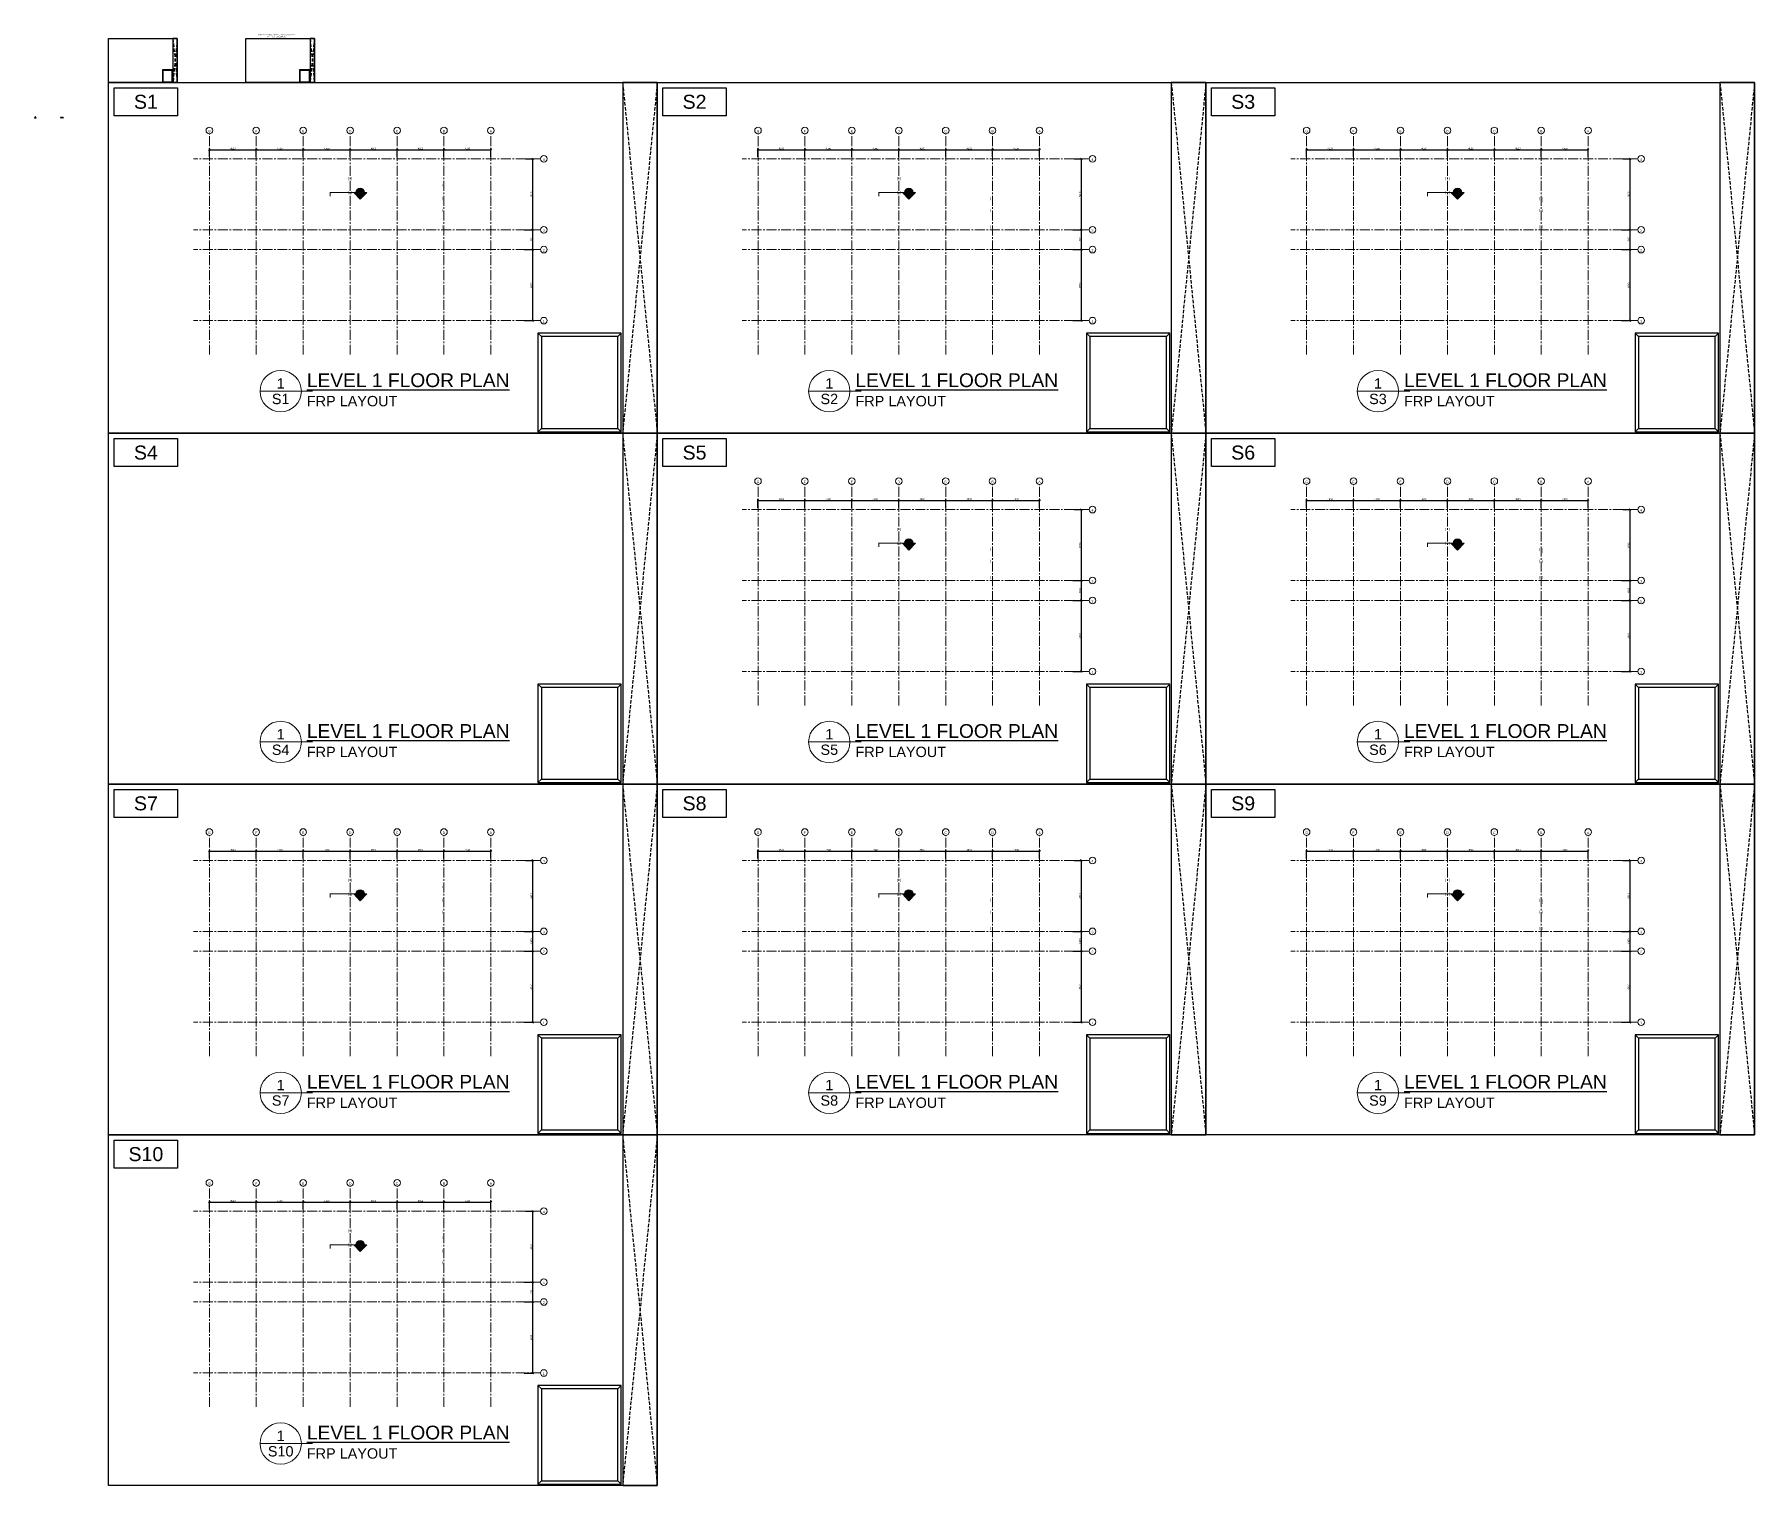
# Model space of a CAD drawing. Header units: inches. Extents: x 1159 to 9559, y -3650 to 1829.
# Drawn here: x 3063 to 9559, y -3650 to 1829 of the extents above; entities that cross this region are included whole.
import ezdxf
from ezdxf.enums import TextEntityAlignment as Align

# ---------------------------------------------------------------- set-up
doc = ezdxf.new("R2010")
doc.units = ezdxf.units.IN
doc.header["$MEASUREMENT"] = 0
doc.header["$PDMODE"] = 3
doc.linetypes.add('CENTER2', pattern=[1.125, 0.75, -0.125, 0.125, -0.125])
doc.linetypes.add('HIDDEN', pattern=[0.375, 0.25, -0.125])
doc.layers.get('Defpoints').update_dxf_attribs({"color": 190})
for name, color, linetype, lineweight in [('S-GRID-IDEN', 1, 'Continuous', 9), ('STN-ANNO-TEXT', 3, 'Continuous', 20), ('STN-ANNO-TITL-TEXT', 7, 'Continuous', 25), ('STN-BEAM', 3, 'Continuous', 9), ('STN-DIM-2', 142, 'Continuous', 13), ('STN-FRP', 5, 'Continuous', 20), ('STN-GRID-ID', 6, 'Continuous', 20), ('STN-GRID-LINE', 10, 'CENTER2', 13), ('STN-HATCH', 253, 'Continuous', 9), ('STN-REVS', 10, 'Continuous', 20)]:
    doc.layers.add(name, color=color, linetype=linetype, lineweight=lineweight)
doc.layers.add('Sheetnumber', color=90, linetype='Continuous', plot=False)
doc.layers.add('STN-VPORT', color=30, linetype='Continuous', plot=False)
doc.styles.add('16', font='swiss.ttf', dxfattribs={"height": 1})
doc.styles.add('64', font='swiss.ttf', dxfattribs={"height": 4})
doc.styles.add('96', font='swiss.ttf', dxfattribs={"height": 6})
doc.styles.add('Arial Narrow', font='ARIALN.TTF', dxfattribs={"height": 18.75})
doc.styles.add('Arial Narrow_1_50', font='ARIALN.TTF', dxfattribs={"height": 6})
doc.styles.add('DIMENSIONS', font='swiss.ttf')
doc.dimstyles.new('SSA_Dimension_Style_50', dxfattribs={"dimscale": 12, "dimtxt": 6.25, "dimasz": 0.520833, "dimexe": 0.390625, "dimexo": 0.260417, "dimgap": 0.130208, "dimtad": 1, "dimdec": 0, "dimlfac": 25.4, "dimzin": 0, "dimdsep": 46, "dimtxsty": 'Arial Narrow_1_50', "dimblk1": 'OBLIQUE', "dimblk2": 'OBLIQUE', "dimsah": 1, "dimcen": 0.09, "dimazin": 0, "dimtfac": 1, "dimtdec": 0, "dimtix": 1, "dimtmove": 0, "dimatfit": 3, "dimfxl": 1, "dimtvp": 1, "dimtolj": 1, "dimtzin": 0, "dimarcsym": 2})

msp = doc.modelspace()

# ---------------------------------------------------------------- texts
at = {"layer": 'S-GRID-IDEN', "char_height": 9.375, "width": 6.25233, "attachment_point": 5, "style": 'Arial Narrow'}
for s, insert in [('G', (3723.748, 1464.105)), ('F', (3900.913, 1464.105)), ('E', (4078.245, 1464.105)), ('D', (4255.411, 1464.105)), ('C', (4432.576, 1464.105)), ('B', (4609.741, 1464.105)), ('A', (4786.907, 1464.105)), ('G', (5795.748, 1464.105)), ('F', (5972.913, 1464.105)), ('E', (6150.245, 1464.105)), ('D', (6327.411, 1464.105)), ('C', (6504.576, 1464.105)), ('B', (6681.741, 1464.105)), ('A', (6858.907, 1464.105)), ('G', (7867.748, 1464.105)), ('F', (8044.913, 1464.105)), ('E', (8222.245, 1464.105)), ('D', (8399.411, 1464.105)), ('C', (8576.576, 1464.105)), ('B', (8753.741, 1464.105)), ('A', (8930.907, 1464.105)), ('4', (4986.812, 1356.978)), ('4', (7058.812, 1356.978)), ('4', (9130.812, 1356.978)), ('3', (4986.812, 1088.979)), ('3', (7058.812, 1088.979)), ('3', (9130.812, 1088.979)), ('2', (4986.812, 1014.146)), ('2', (7058.812, 1014.146)), ('2', (9130.812, 1014.146)), ('1', (4986.812, 745.983)), ('1', (7058.812, 745.983)), ('1', (9130.812, 745.983)), ('G', (5795.748, 139.575)), ('F', (5972.913, 139.575)), ('E', (6150.245, 139.575)), ('D', (6327.411, 139.575)), ('C', (6504.576, 139.575)), ('B', (6681.741, 139.575)), ('A', (6858.907, 139.575)), ('G', (7867.748, 139.575)), ('F', (8044.913, 139.575)), ('E', (8222.245, 139.575)), ('D', (8399.411, 139.575)), ('C', (8576.576, 139.575)), ('B', (8753.741, 139.575)), ('A', (8930.907, 139.575)), ('4', (7058.812, 32.449)), ('4', (9130.812, 32.449)), ('3', (7058.812, -235.551)), ('3', (9130.812, -235.551)), ('2', (7058.812, -310.383)), ('2', (9130.812, -310.383)), ('1', (7058.812, -578.546)), ('1', (9130.812, -578.546)), ('G', (3723.748, -1184.954)), ('F', (3900.913, -1184.954)), ('E', (4078.245, -1184.954)), ('D', (4255.411, -1184.954)), ('C', (4432.576, -1184.954)), ('B', (4609.741, -1184.954)), ('A', (4786.907, -1184.954)), ('G', (5795.748, -1184.954)), ('F', (5972.913, -1184.954)), ('E', (6150.245, -1184.954)), ('D', (6327.411, -1184.954)), ('C', (6504.576, -1184.954)), ('B', (6681.741, -1184.954)), ('A', (6858.907, -1184.954)), ('G', (7867.748, -1184.954)), ('F', (8044.913, -1184.954)), ('E', (8222.245, -1184.954)), ('D', (8399.411, -1184.954)), ('C', (8576.576, -1184.954)), ('B', (8753.741, -1184.954)), ('A', (8930.907, -1184.954)), ('4', (4986.812, -1292.08)), ('4', (7058.812, -1292.08)), ('4', (9130.812, -1292.08)), ('3', (4986.812, -1560.08)), ('3', (7058.812, -1560.08)), ('3', (9130.812, -1560.08)), ('2', (4986.812, -1634.912)), ('2', (7058.812, -1634.912)), ('2', (9130.812, -1634.912)), ('1', (4986.812, -1903.075)), ('1', (7058.812, -1903.075)), ('1', (9130.812, -1903.075)), ('G', (3723.748, -2509.483)), ('F', (3900.913, -2509.483)), ('E', (4078.245, -2509.483)), ('D', (4255.411, -2509.483)), ('C', (4432.576, -2509.483)), ('B', (4609.741, -2509.483)), ('A', (4786.907, -2509.483)), ('4', (4986.812, -2616.609)), ('3', (4986.812, -2884.609)), ('2', (4986.812, -2959.442)), ('1', (4986.812, -3227.605))]:
    msp.add_mtext(s, dxfattribs=dict(at, insert=insert))
at = {"layer": 'Sheetnumber', "char_height": 52.9001, "width": 186.3548, "attachment_point": 5, "style": '96', "bg_fill": 16, "box_fill_scale": 1.5, "bg_fill_color": 256, "bg_fill_transparency": 0}
for s, insert in [('S1', (3484.003, 1574.706)), ('S2', (5556.003, 1574.706)), ('S3', (7628.003, 1574.706)), ('S4', (3484.003, 250.176)), ('S5', (5556.003, 250.176)), ('S6', (7628.003, 250.176)), ('S7', (3484.003, -1074.353)), ('S8', (5556.003, -1074.353)), ('S9', (7628.003, -1074.353)), ('S10', (3484.003, -2398.882))]:
    msp.add_mtext(s, dxfattribs=dict(at, insert=insert))
at = {"layer": 'STN-ANNO-TEXT', "insert": (3977.302, 1824.04), "char_height": 4, "width": 134.3455, "attachment_point": 5, "style": '64'}
msp.add_mtext('\\A1;\\pxa0.33333;FRP INSPECTION AND TESTING FOR CA PROJECTS \\PWITH FABRIC PRODUCTS', dxfattribs=at)
at = {"layer": 'STN-BEAM', "char_height": 0.0000125, "width": 0.0000654, "attachment_point": 1, "style": '16'}
for insert in [(3431.146, 1648.027), (3431.146, 323.498), (5503.146, -1001.031)]:
    msp.add_mtext('Title ID2', dxfattribs=dict(at, insert=insert))

# ---------------------------------------------------------------- blocks, each defined once
blk = doc.blocks.new('Stamp area')
at = {"layer": 'Defpoints'}
for p, q in [((-2.401, 2.852), (-2.501, 2.952)), ((-0.143, 2.852), (-0.043, 2.952)), ((-2.401, 0.142), (-2.501, 0.042)), ((-0.143, 0.142), (-0.043, 0.042))]:
    blk.add_line(p, q, dxfattribs=at)
for points in [[(-2.501, 0.042), (-0.043, 0.042), (-0.043, 2.952), (-2.501, 2.952)], [(-2.401, 0.142), (-0.143, 0.142), (-0.143, 2.852), (-2.401, 2.852)]]:
    blk.add_lwpolyline(points, close=True, dxfattribs=at)
blk = doc.blocks.new('*U67')
at = {"layer": 'STN-VPORT'}
for points in [[(3466.1, 1655.9), (3725.1, 1655.9), (3725.1, 1490.3), (3466.1, 1490.3)], [(3725.1, 1655.9), (3708.8, 1655.9), (3708.8, 1490.3), (3725.1, 1490.3)]]:
    blk.add_lwpolyline(points, close=True, dxfattribs=at)
at = {"layer": 'STN-VPORT', "linetype": 'HIDDEN', "ltscale": 50}
for points in [[(3708.8, 1655.9), (3725.1, 1490.3)], [(3725.1, 1655.9), (3708.8, 1490.3)]]:
    blk.add_lwpolyline(points, dxfattribs=at)
at = {"layer": 'STN-DIM-2', "xscale": 15.99010814684656, "yscale": 15.99010814684656, "zscale": 15.99010814684656}
blk.add_blockref('Stamp area', (3708.8, 1490.3), dxfattribs=at)
blk = doc.blocks.new('*U68')
at = {"layer": 'STN-VPORT'}
for points in [[(3466.1, 2814.8), (5538.1, 2814.8), (5538.1, 1490.3), (3466.1, 1490.3)], [(5538.1, 2814.8), (5407.3, 2814.8), (5407.3, 1490.3), (5538.1, 1490.3)]]:
    blk.add_lwpolyline(points, close=True, dxfattribs=at)
at = {"layer": 'STN-VPORT', "linetype": 'HIDDEN', "ltscale": 50}
for points in [[(5407.3, 2814.8), (5538.1, 1490.3)], [(5538.1, 2814.8), (5407.3, 1490.3)]]:
    blk.add_lwpolyline(points, dxfattribs=at)
at = {"layer": 'STN-DIM-2', "xscale": 127.9208651747724, "yscale": 127.9208651747724, "zscale": 127.9208651747724}
blk.add_blockref('Stamp area', (5407.3, 1490.3), dxfattribs=at)
blk = doc.blocks.new('*U22')
at = {"layer": 'STN-GRID-ID'}
for p, q in [((-2, 0), (2, 0)), ((2, 0), (3.07, 0))]:
    blk.add_line(p, q, dxfattribs=at)
blk.add_circle((0, 0), 2, dxfattribs=at)
at = {"layer": 'STN-ANNO-TEXT', "style": 'DIMENSIONS'}
for tag, p in [('1', (0, 0.75)), ('S1', (0, -0.75))]:
    blk.add_attdef(tag, text='', height=1, dxfattribs=at).set_placement(p, align=Align.MIDDLE_CENTER)
blk.add_attdef('SCALE', text='', height=1, dxfattribs=at).set_placement((2.53, -0.46), align=Align.TOP_LEFT)
at = {"layer": 'STN-ANNO-TITL-TEXT', "style": 'DIMENSIONS'}
blk.add_attdef('%%UTITLE', text='', height=1.33, dxfattribs=at).set_placement((2.53, 0), align=Align.BOTTOM_LEFT)
blk = doc.blocks.new('Grid - SSA_Grid-Tag 2-546602-01-1400-FIRST FLOOR PLAN - BLOCK A')
at = {"layer": 'S-GRID-IDEN'}
blk.add_circle((0, 0), 0.25, dxfattribs=at)
blk = doc.blocks.new('_OBLIQUE')
at = {"color": 0, "linetype": 'ByBlock'}
blk.add_line((-0.5, -0.5), (0.5, 0.5), dxfattribs=at)
blk = doc.blocks.new('*D94')
at = {"layer": 'Defpoints', "color": 0, "transparency": 16777216}
for p in [(3900.9, 1394), (3723.7, 1363.6), (3900.9, 1363.6)]:
    blk.add_point(p, dxfattribs=at)
at = {"layer": 'STN-DIM-2', "color": 0, "lineweight": -2, "transparency": 16777216}
for p, q in [((3723.7, 1366.8), (3723.7, 1398.7)), ((3723.7, 1394), (3900.9, 1394)), ((3900.9, 1366.8), (3900.9, 1398.7))]:
    blk.add_line(p, q, dxfattribs=at)
at = {"layer": 'STN-DIM-2', "color": 0, "lineweight": -2, "transparency": 16777216, "xscale": 6.249999999999998, "yscale": 6.249999999999998, "zscale": 6.249999999999998, "rotation": 180}
blk.add_blockref('_OBLIQUE', (3723.7, 1394), dxfattribs=at)
at = {"layer": 'STN-DIM-2', "color": 0, "lineweight": -2, "transparency": 16777216, "xscale": 6.249999999999998, "yscale": 6.249999999999998, "zscale": 6.249999999999998}
blk.add_blockref('_OBLIQUE', (3900.9, 1394), dxfattribs=at)
at = {"layer": 'STN-DIM-2', "color": 0, "transparency": 16777216, "insert": (3812.3, 1398.8), "char_height": 6, "attachment_point": 5, "style": 'Arial Narrow_1_50'}
blk.add_mtext('\\A1;{\\H1.08333x;4500}', dxfattribs=at)
blk = doc.blocks.new('*D86')
at = {"layer": 'Defpoints', "color": 0, "transparency": 16777216}
for p in [(4078.1, 1394), (3900.9, 1363.6), (4078.1, 1363.6)]:
    blk.add_point(p, dxfattribs=at)
at = {"layer": 'STN-DIM-2', "color": 0, "lineweight": -2, "transparency": 16777216}
for p, q in [((3900.9, 1366.8), (3900.9, 1398.7)), ((3900.9, 1394), (4078.1, 1394)), ((4078.1, 1366.8), (4078.1, 1398.7))]:
    blk.add_line(p, q, dxfattribs=at)
at = {"layer": 'STN-DIM-2', "color": 0, "lineweight": -2, "transparency": 16777216, "xscale": 6.249999999999998, "yscale": 6.249999999999998, "zscale": 6.249999999999998, "rotation": 180}
blk.add_blockref('_OBLIQUE', (3900.9, 1394), dxfattribs=at)
at = {"layer": 'STN-DIM-2', "color": 0, "lineweight": -2, "transparency": 16777216, "xscale": 6.249999999999998, "yscale": 6.249999999999998, "zscale": 6.249999999999998}
blk.add_blockref('_OBLIQUE', (4078.1, 1394), dxfattribs=at)
at = {"layer": 'STN-DIM-2', "color": 0, "transparency": 16777216, "insert": (3989.5, 1398.8), "char_height": 6, "attachment_point": 5, "style": 'Arial Narrow_1_50'}
blk.add_mtext('\\A1;{\\H1.08333x;4500}', dxfattribs=at)
blk = doc.blocks.new('*D87')
at = {"layer": 'Defpoints', "color": 0, "transparency": 16777216}
for p in [(4255.4, 1394), (4078.2, 1363.6), (4255.4, 1363.6)]:
    blk.add_point(p, dxfattribs=at)
at = {"layer": 'STN-DIM-2', "color": 0, "lineweight": -2, "transparency": 16777216}
for p, q in [((4078.2, 1366.8), (4078.2, 1398.7)), ((4078.2, 1394), (4255.4, 1394)), ((4255.4, 1366.8), (4255.4, 1398.7))]:
    blk.add_line(p, q, dxfattribs=at)
at = {"layer": 'STN-DIM-2', "color": 0, "lineweight": -2, "transparency": 16777216, "xscale": 6.249999999999998, "yscale": 6.249999999999998, "zscale": 6.249999999999998, "rotation": 180}
blk.add_blockref('_OBLIQUE', (4078.2, 1394), dxfattribs=at)
at = {"layer": 'STN-DIM-2', "color": 0, "lineweight": -2, "transparency": 16777216, "xscale": 6.249999999999998, "yscale": 6.249999999999998, "zscale": 6.249999999999998}
blk.add_blockref('_OBLIQUE', (4255.4, 1394), dxfattribs=at)
at = {"layer": 'STN-DIM-2', "color": 0, "transparency": 16777216, "insert": (4166.8, 1398.8), "char_height": 6, "attachment_point": 5, "style": 'Arial Narrow_1_50'}
blk.add_mtext('\\A1;{\\H1.08333x;4500}', dxfattribs=at)
blk = doc.blocks.new('*D88')
at = {"layer": 'Defpoints', "color": 0, "transparency": 16777216}
for p in [(4432.6, 1394), (4255.4, 1363.6), (4432.6, 1363.6)]:
    blk.add_point(p, dxfattribs=at)
at = {"layer": 'STN-DIM-2', "color": 0, "lineweight": -2, "transparency": 16777216}
for p, q in [((4255.4, 1366.8), (4255.4, 1398.7)), ((4255.4, 1394), (4432.6, 1394)), ((4432.6, 1366.8), (4432.6, 1398.7))]:
    blk.add_line(p, q, dxfattribs=at)
at = {"layer": 'STN-DIM-2', "color": 0, "lineweight": -2, "transparency": 16777216, "xscale": 6.249999999999998, "yscale": 6.249999999999998, "zscale": 6.249999999999998, "rotation": 180}
blk.add_blockref('_OBLIQUE', (4255.4, 1394), dxfattribs=at)
at = {"layer": 'STN-DIM-2', "color": 0, "lineweight": -2, "transparency": 16777216, "xscale": 6.249999999999998, "yscale": 6.249999999999998, "zscale": 6.249999999999998}
blk.add_blockref('_OBLIQUE', (4432.6, 1394), dxfattribs=at)
at = {"layer": 'STN-DIM-2', "color": 0, "transparency": 16777216, "insert": (4344, 1398.8), "char_height": 6, "attachment_point": 5, "style": 'Arial Narrow_1_50'}
blk.add_mtext('\\A1;{\\H1.08333x;4500}', dxfattribs=at)
blk = doc.blocks.new('*D89')
at = {"layer": 'Defpoints', "color": 0, "transparency": 16777216}
for p in [(4609.7, 1394), (4432.6, 1363.6), (4609.7, 1363.6)]:
    blk.add_point(p, dxfattribs=at)
at = {"layer": 'STN-DIM-2', "color": 0, "lineweight": -2, "transparency": 16777216}
for p, q in [((4432.6, 1366.8), (4432.6, 1398.7)), ((4432.6, 1394), (4609.7, 1394)), ((4609.7, 1366.8), (4609.7, 1398.7))]:
    blk.add_line(p, q, dxfattribs=at)
at = {"layer": 'STN-DIM-2', "color": 0, "lineweight": -2, "transparency": 16777216, "xscale": 6.249999999999998, "yscale": 6.249999999999998, "zscale": 6.249999999999998, "rotation": 180}
blk.add_blockref('_OBLIQUE', (4432.6, 1394), dxfattribs=at)
at = {"layer": 'STN-DIM-2', "color": 0, "lineweight": -2, "transparency": 16777216, "xscale": 6.249999999999998, "yscale": 6.249999999999998, "zscale": 6.249999999999998}
blk.add_blockref('_OBLIQUE', (4609.7, 1394), dxfattribs=at)
at = {"layer": 'STN-DIM-2', "color": 0, "transparency": 16777216, "insert": (4521.2, 1398.8), "char_height": 6, "attachment_point": 5, "style": 'Arial Narrow_1_50'}
blk.add_mtext('\\A1;{\\H1.08333x;4500}', dxfattribs=at)
blk = doc.blocks.new('*D90')
at = {"layer": 'Defpoints', "color": 0, "transparency": 16777216}
for p in [(4786.9, 1394), (4609.7, 1363.6), (4786.9, 1363.6)]:
    blk.add_point(p, dxfattribs=at)
at = {"layer": 'STN-DIM-2', "color": 0, "lineweight": -2, "transparency": 16777216}
for p, q in [((4609.7, 1366.8), (4609.7, 1398.7)), ((4609.7, 1394), (4786.9, 1394)), ((4786.9, 1366.8), (4786.9, 1398.7))]:
    blk.add_line(p, q, dxfattribs=at)
at = {"layer": 'STN-DIM-2', "color": 0, "lineweight": -2, "transparency": 16777216, "xscale": 6.249999999999998, "yscale": 6.249999999999998, "zscale": 6.249999999999998, "rotation": 180}
blk.add_blockref('_OBLIQUE', (4609.7, 1394), dxfattribs=at)
at = {"layer": 'STN-DIM-2', "color": 0, "lineweight": -2, "transparency": 16777216, "xscale": 6.249999999999998, "yscale": 6.249999999999998, "zscale": 6.249999999999998}
blk.add_blockref('_OBLIQUE', (4786.9, 1394), dxfattribs=at)
at = {"layer": 'STN-DIM-2', "color": 0, "transparency": 16777216, "insert": (4698.3, 1398.8), "char_height": 6, "attachment_point": 5, "style": 'Arial Narrow_1_50'}
blk.add_mtext('\\A1;{\\H1.08333x;4500}', dxfattribs=at)
blk = doc.blocks.new('*D91')
at = {"layer": 'Defpoints', "color": 0, "transparency": 16777216}
for p in [(4914.2, 1359.6), (4909.6, 1091.6), (4944.5, 1091.6)]:
    blk.add_point(p, dxfattribs=at)
at = {"layer": 'STN-DIM-2', "color": 0, "lineweight": -2, "transparency": 16777216}
for p, q in [((4917.3, 1359.6), (4949.2, 1359.6)), ((4944.5, 1359.6), (4944.5, 1091.6)), ((4912.7, 1091.6), (4949.2, 1091.6))]:
    blk.add_line(p, q, dxfattribs=at)
at = {"layer": 'STN-DIM-2', "color": 0, "lineweight": -2, "transparency": 16777216, "xscale": 6.249999999999998, "yscale": 6.249999999999998, "zscale": 6.249999999999998}
for p, rotation in [((4944.5, 1359.6), 90), ((4944.5, 1091.6), 270)]:
    blk.add_blockref('_OBLIQUE', p, dxfattribs=dict(at, rotation=rotation))
at = {"layer": 'STN-DIM-2', "color": 0, "transparency": 16777216, "insert": (4939.7, 1225.6), "char_height": 6, "attachment_point": 5, "rotation": 90, "style": 'Arial Narrow_1_50'}
blk.add_mtext('\\A1;{\\H1.08333x;6810}', dxfattribs=at)
blk = doc.blocks.new('*D92')
at = {"layer": 'Defpoints', "color": 0, "transparency": 16777216}
for p in [(4909.6, 1091.6), (4909.6, 1016.8), (4944.5, 1016.8)]:
    blk.add_point(p, dxfattribs=at)
at = {"layer": 'STN-DIM-2', "color": 0, "lineweight": -2, "transparency": 16777216}
for p, q in [((4912.7, 1091.6), (4949.2, 1091.6)), ((4944.5, 1091.6), (4944.5, 1016.8)), ((4912.7, 1016.8), (4949.2, 1016.8))]:
    blk.add_line(p, q, dxfattribs=at)
at = {"layer": 'STN-DIM-2', "color": 0, "lineweight": -2, "transparency": 16777216, "xscale": 6.249999999999998, "yscale": 6.249999999999998, "zscale": 6.249999999999998}
for p, rotation in [((4944.5, 1091.6), 90), ((4944.5, 1016.8), 270)]:
    blk.add_blockref('_OBLIQUE', p, dxfattribs=dict(at, rotation=rotation))
at = {"layer": 'STN-DIM-2', "color": 0, "transparency": 16777216, "insert": (4939.7, 1054.2), "char_height": 6, "attachment_point": 5, "rotation": 90, "style": 'Arial Narrow_1_50'}
blk.add_mtext('\\A1;{\\H1.08333x;1900}', dxfattribs=at)
blk = doc.blocks.new('*D93')
at = {"layer": 'Defpoints', "color": 0, "transparency": 16777216}
for p in [(4909.6, 1016.8), (4909.6, 748.6), (4944.5, 748.6)]:
    blk.add_point(p, dxfattribs=at)
at = {"layer": 'STN-DIM-2', "color": 0, "lineweight": -2, "transparency": 16777216}
for p, q in [((4912.7, 1016.8), (4949.2, 1016.8)), ((4944.5, 1016.8), (4944.5, 748.6)), ((4912.7, 748.6), (4949.2, 748.6))]:
    blk.add_line(p, q, dxfattribs=at)
at = {"layer": 'STN-DIM-2', "color": 0, "lineweight": -2, "transparency": 16777216, "xscale": 6.249999999999998, "yscale": 6.249999999999998, "zscale": 6.249999999999998}
for p, rotation in [((4944.5, 1016.8), 90), ((4944.5, 748.6), 270)]:
    blk.add_blockref('_OBLIQUE', p, dxfattribs=dict(at, rotation=rotation))
at = {"layer": 'STN-DIM-2', "color": 0, "transparency": 16777216, "insert": (4939.7, 882.7), "char_height": 6, "attachment_point": 5, "rotation": 90, "style": 'Arial Narrow_1_50'}
blk.add_mtext('\\A1;{\\H1.08333x;6810}', dxfattribs=at)
blk = doc.blocks.new('*U38')
at = {"layer": 'STN-FRP', "true_color": 0xfefefe}
h = blk.add_hatch(color=7, dxfattribs=at)
h.dxf.hatch_style = 1
edge = h.paths.add_edge_path()
edge.add_arc((11.4, 0), 3, 0, 360)
at = {"layer": 'STN-HATCH', "ltscale": 100}
blk.add_hatch(color=256, dxfattribs=at).paths.add_polyline_path([(8.4, 0), (6.8, 0), (11.4, -4.9), (16.1, 0), (14.4, 0, -1)])
at = {"layer": 'STN-HATCH'}
h = blk.add_hatch(color=256, dxfattribs=at)
h.dxf.hatch_style = 1
h.paths.add_polyline_path([(-10.1, -2.7), (-9.4, -2.7), (-9.4, 0), (-10.1, 0)])
at = {"layer": 'STN-GRID-ID'}
for q in [(-10.1, 0), (14.4, 0)]:
    blk.add_line((8.4, 0), q, dxfattribs=at)
blk.add_lwpolyline([(8.4, 0), (6.8, 0), (11.4, -4.9), (16.1, 0), (14.4, 0, -1)], format="xyb", close=True, dxfattribs=at)
blk.add_circle((11.4, 0), 3, dxfattribs=at)
at = {"layer": 'STN-ANNO-TEXT', "ltscale": 2, "style": 'DIMENSIONS'}
for tag, p in [('1', (11.4, 1.1)), ('S1', (11.4, -1.1))]:
    blk.add_attdef(tag, text='', height=1.39, dxfattribs=at).set_placement(p, align=Align.MIDDLE_CENTER)
blk = doc.blocks.new('*D106')
at = {"layer": 'Defpoints', "color": 0, "transparency": 16777216}
for p in [(5972.9, 1394), (5795.7, 1363.6), (5972.9, 1363.6)]:
    blk.add_point(p, dxfattribs=at)
at = {"layer": 'STN-DIM-2', "color": 0, "lineweight": -2, "transparency": 16777216}
for p, q in [((5795.7, 1366.8), (5795.7, 1398.7)), ((5795.7, 1394), (5972.9, 1394)), ((5972.9, 1366.8), (5972.9, 1398.7))]:
    blk.add_line(p, q, dxfattribs=at)
at = {"layer": 'STN-DIM-2', "color": 0, "lineweight": -2, "transparency": 16777216, "xscale": 6.249999999999998, "yscale": 6.249999999999998, "zscale": 6.249999999999998, "rotation": 180}
blk.add_blockref('_OBLIQUE', (5795.7, 1394), dxfattribs=at)
at = {"layer": 'STN-DIM-2', "color": 0, "lineweight": -2, "transparency": 16777216, "xscale": 6.249999999999998, "yscale": 6.249999999999998, "zscale": 6.249999999999998}
blk.add_blockref('_OBLIQUE', (5972.9, 1394), dxfattribs=at)
at = {"layer": 'STN-DIM-2', "color": 0, "transparency": 16777216, "insert": (5884.3, 1398.8), "char_height": 6, "attachment_point": 5, "style": 'Arial Narrow_1_50'}
blk.add_mtext('\\A1;{\\H1.08333x;4500}', dxfattribs=at)
blk = doc.blocks.new('*D107')
at = {"layer": 'Defpoints', "color": 0, "transparency": 16777216}
for p in [(6150.1, 1394), (5972.9, 1363.6), (6150.1, 1363.6)]:
    blk.add_point(p, dxfattribs=at)
at = {"layer": 'STN-DIM-2', "color": 0, "lineweight": -2, "transparency": 16777216}
for p, q in [((5972.9, 1366.8), (5972.9, 1398.7)), ((5972.9, 1394), (6150.1, 1394)), ((6150.1, 1366.8), (6150.1, 1398.7))]:
    blk.add_line(p, q, dxfattribs=at)
at = {"layer": 'STN-DIM-2', "color": 0, "lineweight": -2, "transparency": 16777216, "xscale": 6.249999999999998, "yscale": 6.249999999999998, "zscale": 6.249999999999998, "rotation": 180}
blk.add_blockref('_OBLIQUE', (5972.9, 1394), dxfattribs=at)
at = {"layer": 'STN-DIM-2', "color": 0, "lineweight": -2, "transparency": 16777216, "xscale": 6.249999999999998, "yscale": 6.249999999999998, "zscale": 6.249999999999998}
blk.add_blockref('_OBLIQUE', (6150.1, 1394), dxfattribs=at)
at = {"layer": 'STN-DIM-2', "color": 0, "transparency": 16777216, "insert": (6061.5, 1398.8), "char_height": 6, "attachment_point": 5, "style": 'Arial Narrow_1_50'}
blk.add_mtext('\\A1;{\\H1.08333x;4500}', dxfattribs=at)
blk = doc.blocks.new('*D108')
at = {"layer": 'Defpoints', "color": 0, "transparency": 16777216}
for p in [(6327.4, 1394), (6150.2, 1363.6), (6327.4, 1363.6)]:
    blk.add_point(p, dxfattribs=at)
at = {"layer": 'STN-DIM-2', "color": 0, "lineweight": -2, "transparency": 16777216}
for p, q in [((6150.2, 1366.8), (6150.2, 1398.7)), ((6150.2, 1394), (6327.4, 1394)), ((6327.4, 1366.8), (6327.4, 1398.7))]:
    blk.add_line(p, q, dxfattribs=at)
at = {"layer": 'STN-DIM-2', "color": 0, "lineweight": -2, "transparency": 16777216, "xscale": 6.249999999999998, "yscale": 6.249999999999998, "zscale": 6.249999999999998, "rotation": 180}
blk.add_blockref('_OBLIQUE', (6150.2, 1394), dxfattribs=at)
at = {"layer": 'STN-DIM-2', "color": 0, "lineweight": -2, "transparency": 16777216, "xscale": 6.249999999999998, "yscale": 6.249999999999998, "zscale": 6.249999999999998}
blk.add_blockref('_OBLIQUE', (6327.4, 1394), dxfattribs=at)
at = {"layer": 'STN-DIM-2', "color": 0, "transparency": 16777216, "insert": (6238.8, 1398.8), "char_height": 6, "attachment_point": 5, "style": 'Arial Narrow_1_50'}
blk.add_mtext('\\A1;{\\H1.08333x;4500}', dxfattribs=at)
blk = doc.blocks.new('*D109')
at = {"layer": 'Defpoints', "color": 0, "transparency": 16777216}
for p in [(6504.6, 1394), (6327.4, 1363.6), (6504.6, 1363.6)]:
    blk.add_point(p, dxfattribs=at)
at = {"layer": 'STN-DIM-2', "color": 0, "lineweight": -2, "transparency": 16777216}
for p, q in [((6327.4, 1366.8), (6327.4, 1398.7)), ((6327.4, 1394), (6504.6, 1394)), ((6504.6, 1366.8), (6504.6, 1398.7))]:
    blk.add_line(p, q, dxfattribs=at)
at = {"layer": 'STN-DIM-2', "color": 0, "lineweight": -2, "transparency": 16777216, "xscale": 6.249999999999998, "yscale": 6.249999999999998, "zscale": 6.249999999999998, "rotation": 180}
blk.add_blockref('_OBLIQUE', (6327.4, 1394), dxfattribs=at)
at = {"layer": 'STN-DIM-2', "color": 0, "lineweight": -2, "transparency": 16777216, "xscale": 6.249999999999998, "yscale": 6.249999999999998, "zscale": 6.249999999999998}
blk.add_blockref('_OBLIQUE', (6504.6, 1394), dxfattribs=at)
at = {"layer": 'STN-DIM-2', "color": 0, "transparency": 16777216, "insert": (6416, 1398.8), "char_height": 6, "attachment_point": 5, "style": 'Arial Narrow_1_50'}
blk.add_mtext('\\A1;{\\H1.08333x;4500}', dxfattribs=at)
blk = doc.blocks.new('*D110')
at = {"layer": 'Defpoints', "color": 0, "transparency": 16777216}
for p in [(6681.7, 1394), (6504.6, 1363.6), (6681.7, 1363.6)]:
    blk.add_point(p, dxfattribs=at)
at = {"layer": 'STN-DIM-2', "color": 0, "lineweight": -2, "transparency": 16777216}
for p, q in [((6504.6, 1366.8), (6504.6, 1398.7)), ((6504.6, 1394), (6681.7, 1394)), ((6681.7, 1366.8), (6681.7, 1398.7))]:
    blk.add_line(p, q, dxfattribs=at)
at = {"layer": 'STN-DIM-2', "color": 0, "lineweight": -2, "transparency": 16777216, "xscale": 6.249999999999998, "yscale": 6.249999999999998, "zscale": 6.249999999999998, "rotation": 180}
blk.add_blockref('_OBLIQUE', (6504.6, 1394), dxfattribs=at)
at = {"layer": 'STN-DIM-2', "color": 0, "lineweight": -2, "transparency": 16777216, "xscale": 6.249999999999998, "yscale": 6.249999999999998, "zscale": 6.249999999999998}
blk.add_blockref('_OBLIQUE', (6681.7, 1394), dxfattribs=at)
at = {"layer": 'STN-DIM-2', "color": 0, "transparency": 16777216, "insert": (6593.2, 1398.8), "char_height": 6, "attachment_point": 5, "style": 'Arial Narrow_1_50'}
blk.add_mtext('\\A1;{\\H1.08333x;4500}', dxfattribs=at)
blk = doc.blocks.new('*D111')
at = {"layer": 'Defpoints', "color": 0, "transparency": 16777216}
for p in [(6858.9, 1394), (6681.7, 1363.6), (6858.9, 1363.6)]:
    blk.add_point(p, dxfattribs=at)
at = {"layer": 'STN-DIM-2', "color": 0, "lineweight": -2, "transparency": 16777216}
for p, q in [((6681.7, 1366.8), (6681.7, 1398.7)), ((6681.7, 1394), (6858.9, 1394)), ((6858.9, 1366.8), (6858.9, 1398.7))]:
    blk.add_line(p, q, dxfattribs=at)
at = {"layer": 'STN-DIM-2', "color": 0, "lineweight": -2, "transparency": 16777216, "xscale": 6.249999999999998, "yscale": 6.249999999999998, "zscale": 6.249999999999998, "rotation": 180}
blk.add_blockref('_OBLIQUE', (6681.7, 1394), dxfattribs=at)
at = {"layer": 'STN-DIM-2', "color": 0, "lineweight": -2, "transparency": 16777216, "xscale": 6.249999999999998, "yscale": 6.249999999999998, "zscale": 6.249999999999998}
blk.add_blockref('_OBLIQUE', (6858.9, 1394), dxfattribs=at)
at = {"layer": 'STN-DIM-2', "color": 0, "transparency": 16777216, "insert": (6770.3, 1398.8), "char_height": 6, "attachment_point": 5, "style": 'Arial Narrow_1_50'}
blk.add_mtext('\\A1;{\\H1.08333x;4500}', dxfattribs=at)
blk = doc.blocks.new('*D112')
at = {"layer": 'Defpoints', "color": 0, "transparency": 16777216}
for p in [(6986.2, 1359.6), (6981.6, 1091.6), (7016.5, 1091.6)]:
    blk.add_point(p, dxfattribs=at)
at = {"layer": 'STN-DIM-2', "color": 0, "lineweight": -2, "transparency": 16777216}
for p, q in [((6989.3, 1359.6), (7021.2, 1359.6)), ((7016.5, 1359.6), (7016.5, 1091.6)), ((6984.7, 1091.6), (7021.2, 1091.6))]:
    blk.add_line(p, q, dxfattribs=at)
at = {"layer": 'STN-DIM-2', "color": 0, "lineweight": -2, "transparency": 16777216, "xscale": 6.249999999999998, "yscale": 6.249999999999998, "zscale": 6.249999999999998}
for p, rotation in [((7016.5, 1359.6), 90), ((7016.5, 1091.6), 270)]:
    blk.add_blockref('_OBLIQUE', p, dxfattribs=dict(at, rotation=rotation))
at = {"layer": 'STN-DIM-2', "color": 0, "transparency": 16777216, "insert": (7011.7, 1225.6), "char_height": 6, "attachment_point": 5, "rotation": 90, "style": 'Arial Narrow_1_50'}
blk.add_mtext('\\A1;{\\H1.08333x;6810}', dxfattribs=at)
blk = doc.blocks.new('*D113')
at = {"layer": 'Defpoints', "color": 0, "transparency": 16777216}
for p in [(6981.6, 1091.6), (6981.6, 1016.8), (7016.5, 1016.8)]:
    blk.add_point(p, dxfattribs=at)
at = {"layer": 'STN-DIM-2', "color": 0, "lineweight": -2, "transparency": 16777216}
for p, q in [((6984.7, 1091.6), (7021.2, 1091.6)), ((7016.5, 1091.6), (7016.5, 1016.8)), ((6984.7, 1016.8), (7021.2, 1016.8))]:
    blk.add_line(p, q, dxfattribs=at)
at = {"layer": 'STN-DIM-2', "color": 0, "lineweight": -2, "transparency": 16777216, "xscale": 6.249999999999998, "yscale": 6.249999999999998, "zscale": 6.249999999999998}
for p, rotation in [((7016.5, 1091.6), 90), ((7016.5, 1016.8), 270)]:
    blk.add_blockref('_OBLIQUE', p, dxfattribs=dict(at, rotation=rotation))
at = {"layer": 'STN-DIM-2', "color": 0, "transparency": 16777216, "insert": (7011.7, 1054.2), "char_height": 6, "attachment_point": 5, "rotation": 90, "style": 'Arial Narrow_1_50'}
blk.add_mtext('\\A1;{\\H1.08333x;1900}', dxfattribs=at)
blk = doc.blocks.new('*D114')
at = {"layer": 'Defpoints', "color": 0, "transparency": 16777216}
for p in [(6981.6, 1016.8), (6981.6, 748.6), (7016.5, 748.6)]:
    blk.add_point(p, dxfattribs=at)
at = {"layer": 'STN-DIM-2', "color": 0, "lineweight": -2, "transparency": 16777216}
for p, q in [((6984.7, 1016.8), (7021.2, 1016.8)), ((7016.5, 1016.8), (7016.5, 748.6)), ((6984.7, 748.6), (7021.2, 748.6))]:
    blk.add_line(p, q, dxfattribs=at)
at = {"layer": 'STN-DIM-2', "color": 0, "lineweight": -2, "transparency": 16777216, "xscale": 6.249999999999998, "yscale": 6.249999999999998, "zscale": 6.249999999999998}
for p, rotation in [((7016.5, 1016.8), 90), ((7016.5, 748.6), 270)]:
    blk.add_blockref('_OBLIQUE', p, dxfattribs=dict(at, rotation=rotation))
at = {"layer": 'STN-DIM-2', "color": 0, "transparency": 16777216, "insert": (7011.7, 882.7), "char_height": 6, "attachment_point": 5, "rotation": 90, "style": 'Arial Narrow_1_50'}
blk.add_mtext('\\A1;{\\H1.08333x;6810}', dxfattribs=at)
blk = doc.blocks.new('*D115')
at = {"layer": 'Defpoints', "color": 0, "transparency": 16777216}
for p in [(8044.9, 1394), (7867.7, 1363.6), (8044.9, 1363.6)]:
    blk.add_point(p, dxfattribs=at)
at = {"layer": 'STN-DIM-2', "color": 0, "lineweight": -2, "transparency": 16777216}
for p, q in [((7867.7, 1366.8), (7867.7, 1398.7)), ((7867.7, 1394), (8044.9, 1394)), ((8044.9, 1366.8), (8044.9, 1398.7))]:
    blk.add_line(p, q, dxfattribs=at)
at = {"layer": 'STN-DIM-2', "color": 0, "lineweight": -2, "transparency": 16777216, "xscale": 6.249999999999998, "yscale": 6.249999999999998, "zscale": 6.249999999999998, "rotation": 180}
blk.add_blockref('_OBLIQUE', (7867.7, 1394), dxfattribs=at)
at = {"layer": 'STN-DIM-2', "color": 0, "lineweight": -2, "transparency": 16777216, "xscale": 6.249999999999998, "yscale": 6.249999999999998, "zscale": 6.249999999999998}
blk.add_blockref('_OBLIQUE', (8044.9, 1394), dxfattribs=at)
at = {"layer": 'STN-DIM-2', "color": 0, "transparency": 16777216, "insert": (7956.3, 1398.8), "char_height": 6, "attachment_point": 5, "style": 'Arial Narrow_1_50'}
blk.add_mtext('\\A1;{\\H1.08333x;4500}', dxfattribs=at)
blk = doc.blocks.new('*D116')
at = {"layer": 'Defpoints', "color": 0, "transparency": 16777216}
for p in [(8222.1, 1394), (8044.9, 1363.6), (8222.1, 1363.6)]:
    blk.add_point(p, dxfattribs=at)
at = {"layer": 'STN-DIM-2', "color": 0, "lineweight": -2, "transparency": 16777216}
for p, q in [((8044.9, 1366.8), (8044.9, 1398.7)), ((8044.9, 1394), (8222.1, 1394)), ((8222.1, 1366.8), (8222.1, 1398.7))]:
    blk.add_line(p, q, dxfattribs=at)
at = {"layer": 'STN-DIM-2', "color": 0, "lineweight": -2, "transparency": 16777216, "xscale": 6.249999999999998, "yscale": 6.249999999999998, "zscale": 6.249999999999998, "rotation": 180}
blk.add_blockref('_OBLIQUE', (8044.9, 1394), dxfattribs=at)
at = {"layer": 'STN-DIM-2', "color": 0, "lineweight": -2, "transparency": 16777216, "xscale": 6.249999999999998, "yscale": 6.249999999999998, "zscale": 6.249999999999998}
blk.add_blockref('_OBLIQUE', (8222.1, 1394), dxfattribs=at)
at = {"layer": 'STN-DIM-2', "color": 0, "transparency": 16777216, "insert": (8133.5, 1398.8), "char_height": 6, "attachment_point": 5, "style": 'Arial Narrow_1_50'}
blk.add_mtext('\\A1;{\\H1.08333x;4500}', dxfattribs=at)
blk = doc.blocks.new('*D117')
at = {"layer": 'Defpoints', "color": 0, "transparency": 16777216}
for p in [(8399.4, 1394), (8222.2, 1363.6), (8399.4, 1363.6)]:
    blk.add_point(p, dxfattribs=at)
at = {"layer": 'STN-DIM-2', "color": 0, "lineweight": -2, "transparency": 16777216}
for p, q in [((8222.2, 1366.8), (8222.2, 1398.7)), ((8222.2, 1394), (8399.4, 1394)), ((8399.4, 1366.8), (8399.4, 1398.7))]:
    blk.add_line(p, q, dxfattribs=at)
at = {"layer": 'STN-DIM-2', "color": 0, "lineweight": -2, "transparency": 16777216, "xscale": 6.249999999999998, "yscale": 6.249999999999998, "zscale": 6.249999999999998, "rotation": 180}
blk.add_blockref('_OBLIQUE', (8222.2, 1394), dxfattribs=at)
at = {"layer": 'STN-DIM-2', "color": 0, "lineweight": -2, "transparency": 16777216, "xscale": 6.249999999999998, "yscale": 6.249999999999998, "zscale": 6.249999999999998}
blk.add_blockref('_OBLIQUE', (8399.4, 1394), dxfattribs=at)
at = {"layer": 'STN-DIM-2', "color": 0, "transparency": 16777216, "insert": (8310.8, 1398.8), "char_height": 6, "attachment_point": 5, "style": 'Arial Narrow_1_50'}
blk.add_mtext('\\A1;{\\H1.08333x;4500}', dxfattribs=at)
blk = doc.blocks.new('*D118')
at = {"layer": 'Defpoints', "color": 0, "transparency": 16777216}
for p in [(8576.6, 1394), (8399.4, 1363.6), (8576.6, 1363.6)]:
    blk.add_point(p, dxfattribs=at)
at = {"layer": 'STN-DIM-2', "color": 0, "lineweight": -2, "transparency": 16777216}
for p, q in [((8399.4, 1366.8), (8399.4, 1398.7)), ((8399.4, 1394), (8576.6, 1394)), ((8576.6, 1366.8), (8576.6, 1398.7))]:
    blk.add_line(p, q, dxfattribs=at)
at = {"layer": 'STN-DIM-2', "color": 0, "lineweight": -2, "transparency": 16777216, "xscale": 6.249999999999998, "yscale": 6.249999999999998, "zscale": 6.249999999999998, "rotation": 180}
blk.add_blockref('_OBLIQUE', (8399.4, 1394), dxfattribs=at)
at = {"layer": 'STN-DIM-2', "color": 0, "lineweight": -2, "transparency": 16777216, "xscale": 6.249999999999998, "yscale": 6.249999999999998, "zscale": 6.249999999999998}
blk.add_blockref('_OBLIQUE', (8576.6, 1394), dxfattribs=at)
at = {"layer": 'STN-DIM-2', "color": 0, "transparency": 16777216, "insert": (8488, 1398.8), "char_height": 6, "attachment_point": 5, "style": 'Arial Narrow_1_50'}
blk.add_mtext('\\A1;{\\H1.08333x;4500}', dxfattribs=at)
blk = doc.blocks.new('*D119')
at = {"layer": 'Defpoints', "color": 0, "transparency": 16777216}
for p in [(8753.7, 1394), (8576.6, 1363.6), (8753.7, 1363.6)]:
    blk.add_point(p, dxfattribs=at)
at = {"layer": 'STN-DIM-2', "color": 0, "lineweight": -2, "transparency": 16777216}
for p, q in [((8576.6, 1366.8), (8576.6, 1398.7)), ((8576.6, 1394), (8753.7, 1394)), ((8753.7, 1366.8), (8753.7, 1398.7))]:
    blk.add_line(p, q, dxfattribs=at)
at = {"layer": 'STN-DIM-2', "color": 0, "lineweight": -2, "transparency": 16777216, "xscale": 6.249999999999998, "yscale": 6.249999999999998, "zscale": 6.249999999999998, "rotation": 180}
blk.add_blockref('_OBLIQUE', (8576.6, 1394), dxfattribs=at)
at = {"layer": 'STN-DIM-2', "color": 0, "lineweight": -2, "transparency": 16777216, "xscale": 6.249999999999998, "yscale": 6.249999999999998, "zscale": 6.249999999999998}
blk.add_blockref('_OBLIQUE', (8753.7, 1394), dxfattribs=at)
at = {"layer": 'STN-DIM-2', "color": 0, "transparency": 16777216, "insert": (8665.2, 1398.8), "char_height": 6, "attachment_point": 5, "style": 'Arial Narrow_1_50'}
blk.add_mtext('\\A1;{\\H1.08333x;4500}', dxfattribs=at)
blk = doc.blocks.new('*D120')
at = {"layer": 'Defpoints', "color": 0, "transparency": 16777216}
for p in [(8930.9, 1394), (8753.7, 1363.6), (8930.9, 1363.6)]:
    blk.add_point(p, dxfattribs=at)
at = {"layer": 'STN-DIM-2', "color": 0, "lineweight": -2, "transparency": 16777216}
for p, q in [((8753.7, 1366.8), (8753.7, 1398.7)), ((8753.7, 1394), (8930.9, 1394)), ((8930.9, 1366.8), (8930.9, 1398.7))]:
    blk.add_line(p, q, dxfattribs=at)
at = {"layer": 'STN-DIM-2', "color": 0, "lineweight": -2, "transparency": 16777216, "xscale": 6.249999999999998, "yscale": 6.249999999999998, "zscale": 6.249999999999998, "rotation": 180}
blk.add_blockref('_OBLIQUE', (8753.7, 1394), dxfattribs=at)
at = {"layer": 'STN-DIM-2', "color": 0, "lineweight": -2, "transparency": 16777216, "xscale": 6.249999999999998, "yscale": 6.249999999999998, "zscale": 6.249999999999998}
blk.add_blockref('_OBLIQUE', (8930.9, 1394), dxfattribs=at)
at = {"layer": 'STN-DIM-2', "color": 0, "transparency": 16777216, "insert": (8842.3, 1398.8), "char_height": 6, "attachment_point": 5, "style": 'Arial Narrow_1_50'}
blk.add_mtext('\\A1;{\\H1.08333x;4500}', dxfattribs=at)
blk = doc.blocks.new('*D121')
at = {"layer": 'Defpoints', "color": 0, "transparency": 16777216}
for p in [(9058.2, 1359.6), (9053.6, 1091.6), (9088.5, 1091.6)]:
    blk.add_point(p, dxfattribs=at)
at = {"layer": 'STN-DIM-2', "color": 0, "lineweight": -2, "transparency": 16777216}
for p, q in [((9061.3, 1359.6), (9093.2, 1359.6)), ((9088.5, 1359.6), (9088.5, 1091.6)), ((9056.7, 1091.6), (9093.2, 1091.6))]:
    blk.add_line(p, q, dxfattribs=at)
at = {"layer": 'STN-DIM-2', "color": 0, "lineweight": -2, "transparency": 16777216, "xscale": 6.249999999999998, "yscale": 6.249999999999998, "zscale": 6.249999999999998}
for p, rotation in [((9088.5, 1359.6), 90), ((9088.5, 1091.6), 270)]:
    blk.add_blockref('_OBLIQUE', p, dxfattribs=dict(at, rotation=rotation))
at = {"layer": 'STN-DIM-2', "color": 0, "transparency": 16777216, "insert": (9083.7, 1225.6), "char_height": 6, "attachment_point": 5, "rotation": 90, "style": 'Arial Narrow_1_50'}
blk.add_mtext('\\A1;{\\H1.08333x;6810}', dxfattribs=at)
blk = doc.blocks.new('*D122')
at = {"layer": 'Defpoints', "color": 0, "transparency": 16777216}
for p in [(9053.6, 1091.6), (9053.6, 1016.8), (9088.5, 1016.8)]:
    blk.add_point(p, dxfattribs=at)
at = {"layer": 'STN-DIM-2', "color": 0, "lineweight": -2, "transparency": 16777216}
for p, q in [((9056.7, 1091.6), (9093.2, 1091.6)), ((9088.5, 1091.6), (9088.5, 1016.8)), ((9056.7, 1016.8), (9093.2, 1016.8))]:
    blk.add_line(p, q, dxfattribs=at)
at = {"layer": 'STN-DIM-2', "color": 0, "lineweight": -2, "transparency": 16777216, "xscale": 6.249999999999998, "yscale": 6.249999999999998, "zscale": 6.249999999999998}
for p, rotation in [((9088.5, 1091.6), 90), ((9088.5, 1016.8), 270)]:
    blk.add_blockref('_OBLIQUE', p, dxfattribs=dict(at, rotation=rotation))
at = {"layer": 'STN-DIM-2', "color": 0, "transparency": 16777216, "insert": (9083.7, 1054.2), "char_height": 6, "attachment_point": 5, "rotation": 90, "style": 'Arial Narrow_1_50'}
blk.add_mtext('\\A1;{\\H1.08333x;1900}', dxfattribs=at)
blk = doc.blocks.new('*D123')
at = {"layer": 'Defpoints', "color": 0, "transparency": 16777216}
for p in [(9053.6, 1016.8), (9053.6, 748.6), (9088.5, 748.6)]:
    blk.add_point(p, dxfattribs=at)
at = {"layer": 'STN-DIM-2', "color": 0, "lineweight": -2, "transparency": 16777216}
for p, q in [((9056.7, 1016.8), (9093.2, 1016.8)), ((9088.5, 1016.8), (9088.5, 748.6)), ((9056.7, 748.6), (9093.2, 748.6))]:
    blk.add_line(p, q, dxfattribs=at)
at = {"layer": 'STN-DIM-2', "color": 0, "lineweight": -2, "transparency": 16777216, "xscale": 6.249999999999998, "yscale": 6.249999999999998, "zscale": 6.249999999999998}
for p, rotation in [((9088.5, 1016.8), 90), ((9088.5, 748.6), 270)]:
    blk.add_blockref('_OBLIQUE', p, dxfattribs=dict(at, rotation=rotation))
at = {"layer": 'STN-DIM-2', "color": 0, "transparency": 16777216, "insert": (9083.7, 882.7), "char_height": 6, "attachment_point": 5, "rotation": 90, "style": 'Arial Narrow_1_50'}
blk.add_mtext('\\A1;{\\H1.08333x;6810}', dxfattribs=at)
blk = doc.blocks.new('*D151')
at = {"layer": 'Defpoints', "color": 0, "transparency": 16777216}
for p in [(5972.9, 69.4), (5795.7, 39.1), (5972.9, 39.1)]:
    blk.add_point(p, dxfattribs=at)
at = {"layer": 'STN-DIM-2', "color": 0, "lineweight": -2, "transparency": 16777216}
for p, q in [((5795.7, 42.2), (5795.7, 74.1)), ((5795.7, 69.4), (5972.9, 69.4)), ((5972.9, 42.2), (5972.9, 74.1))]:
    blk.add_line(p, q, dxfattribs=at)
at = {"layer": 'STN-DIM-2', "color": 0, "lineweight": -2, "transparency": 16777216, "xscale": 6.249999999999998, "yscale": 6.249999999999998, "zscale": 6.249999999999998, "rotation": 180}
blk.add_blockref('_OBLIQUE', (5795.7, 69.4), dxfattribs=at)
at = {"layer": 'STN-DIM-2', "color": 0, "lineweight": -2, "transparency": 16777216, "xscale": 6.249999999999998, "yscale": 6.249999999999998, "zscale": 6.249999999999998}
blk.add_blockref('_OBLIQUE', (5972.9, 69.4), dxfattribs=at)
at = {"layer": 'STN-DIM-2', "color": 0, "transparency": 16777216, "insert": (5884.3, 74.3), "char_height": 6, "attachment_point": 5, "style": 'Arial Narrow_1_50'}
blk.add_mtext('\\A1;{\\H1.08333x;4500}', dxfattribs=at)
blk = doc.blocks.new('*D152')
at = {"layer": 'Defpoints', "color": 0, "transparency": 16777216}
for p in [(6150.1, 69.4), (5972.9, 39.1), (6150.1, 39.1)]:
    blk.add_point(p, dxfattribs=at)
at = {"layer": 'STN-DIM-2', "color": 0, "lineweight": -2, "transparency": 16777216}
for p, q in [((5972.9, 42.2), (5972.9, 74.1)), ((5972.9, 69.4), (6150.1, 69.4)), ((6150.1, 42.2), (6150.1, 74.1))]:
    blk.add_line(p, q, dxfattribs=at)
at = {"layer": 'STN-DIM-2', "color": 0, "lineweight": -2, "transparency": 16777216, "xscale": 6.249999999999998, "yscale": 6.249999999999998, "zscale": 6.249999999999998, "rotation": 180}
blk.add_blockref('_OBLIQUE', (5972.9, 69.4), dxfattribs=at)
at = {"layer": 'STN-DIM-2', "color": 0, "lineweight": -2, "transparency": 16777216, "xscale": 6.249999999999998, "yscale": 6.249999999999998, "zscale": 6.249999999999998}
blk.add_blockref('_OBLIQUE', (6150.1, 69.4), dxfattribs=at)
at = {"layer": 'STN-DIM-2', "color": 0, "transparency": 16777216, "insert": (6061.5, 74.3), "char_height": 6, "attachment_point": 5, "style": 'Arial Narrow_1_50'}
blk.add_mtext('\\A1;{\\H1.08333x;4500}', dxfattribs=at)
blk = doc.blocks.new('*D153')
at = {"layer": 'Defpoints', "color": 0, "transparency": 16777216}
for p in [(6327.4, 69.4), (6150.2, 39.1), (6327.4, 39.1)]:
    blk.add_point(p, dxfattribs=at)
at = {"layer": 'STN-DIM-2', "color": 0, "lineweight": -2, "transparency": 16777216}
for p, q in [((6150.2, 42.2), (6150.2, 74.1)), ((6150.2, 69.4), (6327.4, 69.4)), ((6327.4, 42.2), (6327.4, 74.1))]:
    blk.add_line(p, q, dxfattribs=at)
at = {"layer": 'STN-DIM-2', "color": 0, "lineweight": -2, "transparency": 16777216, "xscale": 6.249999999999998, "yscale": 6.249999999999998, "zscale": 6.249999999999998, "rotation": 180}
blk.add_blockref('_OBLIQUE', (6150.2, 69.4), dxfattribs=at)
at = {"layer": 'STN-DIM-2', "color": 0, "lineweight": -2, "transparency": 16777216, "xscale": 6.249999999999998, "yscale": 6.249999999999998, "zscale": 6.249999999999998}
blk.add_blockref('_OBLIQUE', (6327.4, 69.4), dxfattribs=at)
at = {"layer": 'STN-DIM-2', "color": 0, "transparency": 16777216, "insert": (6238.8, 74.3), "char_height": 6, "attachment_point": 5, "style": 'Arial Narrow_1_50'}
blk.add_mtext('\\A1;{\\H1.08333x;4500}', dxfattribs=at)
blk = doc.blocks.new('*D154')
at = {"layer": 'Defpoints', "color": 0, "transparency": 16777216}
for p in [(6504.6, 69.4), (6327.4, 39.1), (6504.6, 39.1)]:
    blk.add_point(p, dxfattribs=at)
at = {"layer": 'STN-DIM-2', "color": 0, "lineweight": -2, "transparency": 16777216}
for p, q in [((6327.4, 42.2), (6327.4, 74.1)), ((6327.4, 69.4), (6504.6, 69.4)), ((6504.6, 42.2), (6504.6, 74.1))]:
    blk.add_line(p, q, dxfattribs=at)
at = {"layer": 'STN-DIM-2', "color": 0, "lineweight": -2, "transparency": 16777216, "xscale": 6.249999999999998, "yscale": 6.249999999999998, "zscale": 6.249999999999998, "rotation": 180}
blk.add_blockref('_OBLIQUE', (6327.4, 69.4), dxfattribs=at)
at = {"layer": 'STN-DIM-2', "color": 0, "lineweight": -2, "transparency": 16777216, "xscale": 6.249999999999998, "yscale": 6.249999999999998, "zscale": 6.249999999999998}
blk.add_blockref('_OBLIQUE', (6504.6, 69.4), dxfattribs=at)
at = {"layer": 'STN-DIM-2', "color": 0, "transparency": 16777216, "insert": (6416, 74.3), "char_height": 6, "attachment_point": 5, "style": 'Arial Narrow_1_50'}
blk.add_mtext('\\A1;{\\H1.08333x;4500}', dxfattribs=at)
blk = doc.blocks.new('*D155')
at = {"layer": 'Defpoints', "color": 0, "transparency": 16777216}
for p in [(6681.7, 69.4), (6504.6, 39.1), (6681.7, 39.1)]:
    blk.add_point(p, dxfattribs=at)
at = {"layer": 'STN-DIM-2', "color": 0, "lineweight": -2, "transparency": 16777216}
for p, q in [((6504.6, 42.2), (6504.6, 74.1)), ((6504.6, 69.4), (6681.7, 69.4)), ((6681.7, 42.2), (6681.7, 74.1))]:
    blk.add_line(p, q, dxfattribs=at)
at = {"layer": 'STN-DIM-2', "color": 0, "lineweight": -2, "transparency": 16777216, "xscale": 6.249999999999998, "yscale": 6.249999999999998, "zscale": 6.249999999999998, "rotation": 180}
blk.add_blockref('_OBLIQUE', (6504.6, 69.4), dxfattribs=at)
at = {"layer": 'STN-DIM-2', "color": 0, "lineweight": -2, "transparency": 16777216, "xscale": 6.249999999999998, "yscale": 6.249999999999998, "zscale": 6.249999999999998}
blk.add_blockref('_OBLIQUE', (6681.7, 69.4), dxfattribs=at)
at = {"layer": 'STN-DIM-2', "color": 0, "transparency": 16777216, "insert": (6593.2, 74.3), "char_height": 6, "attachment_point": 5, "style": 'Arial Narrow_1_50'}
blk.add_mtext('\\A1;{\\H1.08333x;4500}', dxfattribs=at)
blk = doc.blocks.new('*D156')
at = {"layer": 'Defpoints', "color": 0, "transparency": 16777216}
for p in [(6858.9, 69.4), (6681.7, 39.1), (6858.9, 39.1)]:
    blk.add_point(p, dxfattribs=at)
at = {"layer": 'STN-DIM-2', "color": 0, "lineweight": -2, "transparency": 16777216}
for p, q in [((6681.7, 42.2), (6681.7, 74.1)), ((6681.7, 69.4), (6858.9, 69.4)), ((6858.9, 42.2), (6858.9, 74.1))]:
    blk.add_line(p, q, dxfattribs=at)
at = {"layer": 'STN-DIM-2', "color": 0, "lineweight": -2, "transparency": 16777216, "xscale": 6.249999999999998, "yscale": 6.249999999999998, "zscale": 6.249999999999998, "rotation": 180}
blk.add_blockref('_OBLIQUE', (6681.7, 69.4), dxfattribs=at)
at = {"layer": 'STN-DIM-2', "color": 0, "lineweight": -2, "transparency": 16777216, "xscale": 6.249999999999998, "yscale": 6.249999999999998, "zscale": 6.249999999999998}
blk.add_blockref('_OBLIQUE', (6858.9, 69.4), dxfattribs=at)
at = {"layer": 'STN-DIM-2', "color": 0, "transparency": 16777216, "insert": (6770.3, 74.3), "char_height": 6, "attachment_point": 5, "style": 'Arial Narrow_1_50'}
blk.add_mtext('\\A1;{\\H1.08333x;4500}', dxfattribs=at)
blk = doc.blocks.new('*D157')
at = {"layer": 'Defpoints', "color": 0, "transparency": 16777216}
for p in [(6986.2, 35.1), (6981.6, -232.9), (7016.5, -232.9)]:
    blk.add_point(p, dxfattribs=at)
at = {"layer": 'STN-DIM-2', "color": 0, "lineweight": -2, "transparency": 16777216}
for p, q in [((6989.3, 35.1), (7021.2, 35.1)), ((7016.5, 35.1), (7016.5, -232.9)), ((6984.7, -232.9), (7021.2, -232.9))]:
    blk.add_line(p, q, dxfattribs=at)
at = {"layer": 'STN-DIM-2', "color": 0, "lineweight": -2, "transparency": 16777216, "xscale": 6.249999999999998, "yscale": 6.249999999999998, "zscale": 6.249999999999998}
for p, rotation in [((7016.5, 35.1), 90), ((7016.5, -232.9), 270)]:
    blk.add_blockref('_OBLIQUE', p, dxfattribs=dict(at, rotation=rotation))
at = {"layer": 'STN-DIM-2', "color": 0, "transparency": 16777216, "insert": (7011.7, -98.9), "char_height": 6, "attachment_point": 5, "rotation": 90, "style": 'Arial Narrow_1_50'}
blk.add_mtext('\\A1;{\\H1.08333x;6810}', dxfattribs=at)
blk = doc.blocks.new('*D158')
at = {"layer": 'Defpoints', "color": 0, "transparency": 16777216}
for p in [(6981.6, -232.9), (6981.6, -307.7), (7016.5, -307.7)]:
    blk.add_point(p, dxfattribs=at)
at = {"layer": 'STN-DIM-2', "color": 0, "lineweight": -2, "transparency": 16777216}
for p, q in [((6984.7, -232.9), (7021.2, -232.9)), ((7016.5, -232.9), (7016.5, -307.7)), ((6984.7, -307.7), (7021.2, -307.7))]:
    blk.add_line(p, q, dxfattribs=at)
at = {"layer": 'STN-DIM-2', "color": 0, "lineweight": -2, "transparency": 16777216, "xscale": 6.249999999999998, "yscale": 6.249999999999998, "zscale": 6.249999999999998}
for p, rotation in [((7016.5, -232.9), 90), ((7016.5, -307.7), 270)]:
    blk.add_blockref('_OBLIQUE', p, dxfattribs=dict(at, rotation=rotation))
at = {"layer": 'STN-DIM-2', "color": 0, "transparency": 16777216, "insert": (7011.7, -270.3), "char_height": 6, "attachment_point": 5, "rotation": 90, "style": 'Arial Narrow_1_50'}
blk.add_mtext('\\A1;{\\H1.08333x;1900}', dxfattribs=at)
blk = doc.blocks.new('*D159')
at = {"layer": 'Defpoints', "color": 0, "transparency": 16777216}
for p in [(6981.6, -307.7), (6981.6, -575.9), (7016.5, -575.9)]:
    blk.add_point(p, dxfattribs=at)
at = {"layer": 'STN-DIM-2', "color": 0, "lineweight": -2, "transparency": 16777216}
for p, q in [((6984.7, -307.7), (7021.2, -307.7)), ((7016.5, -307.7), (7016.5, -575.9)), ((6984.7, -575.9), (7021.2, -575.9))]:
    blk.add_line(p, q, dxfattribs=at)
at = {"layer": 'STN-DIM-2', "color": 0, "lineweight": -2, "transparency": 16777216, "xscale": 6.249999999999998, "yscale": 6.249999999999998, "zscale": 6.249999999999998}
for p, rotation in [((7016.5, -307.7), 90), ((7016.5, -575.9), 270)]:
    blk.add_blockref('_OBLIQUE', p, dxfattribs=dict(at, rotation=rotation))
at = {"layer": 'STN-DIM-2', "color": 0, "transparency": 16777216, "insert": (7011.7, -441.8), "char_height": 6, "attachment_point": 5, "rotation": 90, "style": 'Arial Narrow_1_50'}
blk.add_mtext('\\A1;{\\H1.08333x;6810}', dxfattribs=at)
blk = doc.blocks.new('*D142')
at = {"layer": 'Defpoints', "color": 0, "transparency": 16777216}
for p in [(8044.9, 69.4), (7867.7, 39.1), (8044.9, 39.1)]:
    blk.add_point(p, dxfattribs=at)
at = {"layer": 'STN-DIM-2', "color": 0, "lineweight": -2, "transparency": 16777216}
for p, q in [((7867.7, 42.2), (7867.7, 74.1)), ((7867.7, 69.4), (8044.9, 69.4)), ((8044.9, 42.2), (8044.9, 74.1))]:
    blk.add_line(p, q, dxfattribs=at)
at = {"layer": 'STN-DIM-2', "color": 0, "lineweight": -2, "transparency": 16777216, "xscale": 6.249999999999998, "yscale": 6.249999999999998, "zscale": 6.249999999999998, "rotation": 180}
blk.add_blockref('_OBLIQUE', (7867.7, 69.4), dxfattribs=at)
at = {"layer": 'STN-DIM-2', "color": 0, "lineweight": -2, "transparency": 16777216, "xscale": 6.249999999999998, "yscale": 6.249999999999998, "zscale": 6.249999999999998}
blk.add_blockref('_OBLIQUE', (8044.9, 69.4), dxfattribs=at)
at = {"layer": 'STN-DIM-2', "color": 0, "transparency": 16777216, "insert": (7956.3, 74.3), "char_height": 6, "attachment_point": 5, "style": 'Arial Narrow_1_50'}
blk.add_mtext('\\A1;{\\H1.08333x;4500}', dxfattribs=at)
blk = doc.blocks.new('*D143')
at = {"layer": 'Defpoints', "color": 0, "transparency": 16777216}
for p in [(8222.1, 69.4), (8044.9, 39.1), (8222.1, 39.1)]:
    blk.add_point(p, dxfattribs=at)
at = {"layer": 'STN-DIM-2', "color": 0, "lineweight": -2, "transparency": 16777216}
for p, q in [((8044.9, 42.2), (8044.9, 74.1)), ((8044.9, 69.4), (8222.1, 69.4)), ((8222.1, 42.2), (8222.1, 74.1))]:
    blk.add_line(p, q, dxfattribs=at)
at = {"layer": 'STN-DIM-2', "color": 0, "lineweight": -2, "transparency": 16777216, "xscale": 6.249999999999998, "yscale": 6.249999999999998, "zscale": 6.249999999999998, "rotation": 180}
blk.add_blockref('_OBLIQUE', (8044.9, 69.4), dxfattribs=at)
at = {"layer": 'STN-DIM-2', "color": 0, "lineweight": -2, "transparency": 16777216, "xscale": 6.249999999999998, "yscale": 6.249999999999998, "zscale": 6.249999999999998}
blk.add_blockref('_OBLIQUE', (8222.1, 69.4), dxfattribs=at)
at = {"layer": 'STN-DIM-2', "color": 0, "transparency": 16777216, "insert": (8133.5, 74.3), "char_height": 6, "attachment_point": 5, "style": 'Arial Narrow_1_50'}
blk.add_mtext('\\A1;{\\H1.08333x;4500}', dxfattribs=at)
blk = doc.blocks.new('*D144')
at = {"layer": 'Defpoints', "color": 0, "transparency": 16777216}
for p in [(8399.4, 69.4), (8222.2, 39.1), (8399.4, 39.1)]:
    blk.add_point(p, dxfattribs=at)
at = {"layer": 'STN-DIM-2', "color": 0, "lineweight": -2, "transparency": 16777216}
for p, q in [((8222.2, 42.2), (8222.2, 74.1)), ((8222.2, 69.4), (8399.4, 69.4)), ((8399.4, 42.2), (8399.4, 74.1))]:
    blk.add_line(p, q, dxfattribs=at)
at = {"layer": 'STN-DIM-2', "color": 0, "lineweight": -2, "transparency": 16777216, "xscale": 6.249999999999998, "yscale": 6.249999999999998, "zscale": 6.249999999999998, "rotation": 180}
blk.add_blockref('_OBLIQUE', (8222.2, 69.4), dxfattribs=at)
at = {"layer": 'STN-DIM-2', "color": 0, "lineweight": -2, "transparency": 16777216, "xscale": 6.249999999999998, "yscale": 6.249999999999998, "zscale": 6.249999999999998}
blk.add_blockref('_OBLIQUE', (8399.4, 69.4), dxfattribs=at)
at = {"layer": 'STN-DIM-2', "color": 0, "transparency": 16777216, "insert": (8310.8, 74.3), "char_height": 6, "attachment_point": 5, "style": 'Arial Narrow_1_50'}
blk.add_mtext('\\A1;{\\H1.08333x;4500}', dxfattribs=at)
blk = doc.blocks.new('*D145')
at = {"layer": 'Defpoints', "color": 0, "transparency": 16777216}
for p in [(8576.6, 69.4), (8399.4, 39.1), (8576.6, 39.1)]:
    blk.add_point(p, dxfattribs=at)
at = {"layer": 'STN-DIM-2', "color": 0, "lineweight": -2, "transparency": 16777216}
for p, q in [((8399.4, 42.2), (8399.4, 74.1)), ((8399.4, 69.4), (8576.6, 69.4)), ((8576.6, 42.2), (8576.6, 74.1))]:
    blk.add_line(p, q, dxfattribs=at)
at = {"layer": 'STN-DIM-2', "color": 0, "lineweight": -2, "transparency": 16777216, "xscale": 6.249999999999998, "yscale": 6.249999999999998, "zscale": 6.249999999999998, "rotation": 180}
blk.add_blockref('_OBLIQUE', (8399.4, 69.4), dxfattribs=at)
at = {"layer": 'STN-DIM-2', "color": 0, "lineweight": -2, "transparency": 16777216, "xscale": 6.249999999999998, "yscale": 6.249999999999998, "zscale": 6.249999999999998}
blk.add_blockref('_OBLIQUE', (8576.6, 69.4), dxfattribs=at)
at = {"layer": 'STN-DIM-2', "color": 0, "transparency": 16777216, "insert": (8488, 74.3), "char_height": 6, "attachment_point": 5, "style": 'Arial Narrow_1_50'}
blk.add_mtext('\\A1;{\\H1.08333x;4500}', dxfattribs=at)
blk = doc.blocks.new('*D146')
at = {"layer": 'Defpoints', "color": 0, "transparency": 16777216}
for p in [(8753.7, 69.4), (8576.6, 39.1), (8753.7, 39.1)]:
    blk.add_point(p, dxfattribs=at)
at = {"layer": 'STN-DIM-2', "color": 0, "lineweight": -2, "transparency": 16777216}
for p, q in [((8576.6, 42.2), (8576.6, 74.1)), ((8576.6, 69.4), (8753.7, 69.4)), ((8753.7, 42.2), (8753.7, 74.1))]:
    blk.add_line(p, q, dxfattribs=at)
at = {"layer": 'STN-DIM-2', "color": 0, "lineweight": -2, "transparency": 16777216, "xscale": 6.249999999999998, "yscale": 6.249999999999998, "zscale": 6.249999999999998, "rotation": 180}
blk.add_blockref('_OBLIQUE', (8576.6, 69.4), dxfattribs=at)
at = {"layer": 'STN-DIM-2', "color": 0, "lineweight": -2, "transparency": 16777216, "xscale": 6.249999999999998, "yscale": 6.249999999999998, "zscale": 6.249999999999998}
blk.add_blockref('_OBLIQUE', (8753.7, 69.4), dxfattribs=at)
at = {"layer": 'STN-DIM-2', "color": 0, "transparency": 16777216, "insert": (8665.2, 74.3), "char_height": 6, "attachment_point": 5, "style": 'Arial Narrow_1_50'}
blk.add_mtext('\\A1;{\\H1.08333x;4500}', dxfattribs=at)
blk = doc.blocks.new('*D147')
at = {"layer": 'Defpoints', "color": 0, "transparency": 16777216}
for p in [(8930.9, 69.4), (8753.7, 39.1), (8930.9, 39.1)]:
    blk.add_point(p, dxfattribs=at)
at = {"layer": 'STN-DIM-2', "color": 0, "lineweight": -2, "transparency": 16777216}
for p, q in [((8753.7, 42.2), (8753.7, 74.1)), ((8753.7, 69.4), (8930.9, 69.4)), ((8930.9, 42.2), (8930.9, 74.1))]:
    blk.add_line(p, q, dxfattribs=at)
at = {"layer": 'STN-DIM-2', "color": 0, "lineweight": -2, "transparency": 16777216, "xscale": 6.249999999999998, "yscale": 6.249999999999998, "zscale": 6.249999999999998, "rotation": 180}
blk.add_blockref('_OBLIQUE', (8753.7, 69.4), dxfattribs=at)
at = {"layer": 'STN-DIM-2', "color": 0, "lineweight": -2, "transparency": 16777216, "xscale": 6.249999999999998, "yscale": 6.249999999999998, "zscale": 6.249999999999998}
blk.add_blockref('_OBLIQUE', (8930.9, 69.4), dxfattribs=at)
at = {"layer": 'STN-DIM-2', "color": 0, "transparency": 16777216, "insert": (8842.3, 74.3), "char_height": 6, "attachment_point": 5, "style": 'Arial Narrow_1_50'}
blk.add_mtext('\\A1;{\\H1.08333x;4500}', dxfattribs=at)
blk = doc.blocks.new('*D148')
at = {"layer": 'Defpoints', "color": 0, "transparency": 16777216}
for p in [(9058.2, 35.1), (9053.6, -232.9), (9088.5, -232.9)]:
    blk.add_point(p, dxfattribs=at)
at = {"layer": 'STN-DIM-2', "color": 0, "lineweight": -2, "transparency": 16777216}
for p, q in [((9061.3, 35.1), (9093.2, 35.1)), ((9088.5, 35.1), (9088.5, -232.9)), ((9056.7, -232.9), (9093.2, -232.9))]:
    blk.add_line(p, q, dxfattribs=at)
at = {"layer": 'STN-DIM-2', "color": 0, "lineweight": -2, "transparency": 16777216, "xscale": 6.249999999999998, "yscale": 6.249999999999998, "zscale": 6.249999999999998}
for p, rotation in [((9088.5, 35.1), 90), ((9088.5, -232.9), 270)]:
    blk.add_blockref('_OBLIQUE', p, dxfattribs=dict(at, rotation=rotation))
at = {"layer": 'STN-DIM-2', "color": 0, "transparency": 16777216, "insert": (9083.7, -98.9), "char_height": 6, "attachment_point": 5, "rotation": 90, "style": 'Arial Narrow_1_50'}
blk.add_mtext('\\A1;{\\H1.08333x;6810}', dxfattribs=at)
blk = doc.blocks.new('*D149')
at = {"layer": 'Defpoints', "color": 0, "transparency": 16777216}
for p in [(9053.6, -232.9), (9053.6, -307.7), (9088.5, -307.7)]:
    blk.add_point(p, dxfattribs=at)
at = {"layer": 'STN-DIM-2', "color": 0, "lineweight": -2, "transparency": 16777216}
for p, q in [((9056.7, -232.9), (9093.2, -232.9)), ((9088.5, -232.9), (9088.5, -307.7)), ((9056.7, -307.7), (9093.2, -307.7))]:
    blk.add_line(p, q, dxfattribs=at)
at = {"layer": 'STN-DIM-2', "color": 0, "lineweight": -2, "transparency": 16777216, "xscale": 6.249999999999998, "yscale": 6.249999999999998, "zscale": 6.249999999999998}
for p, rotation in [((9088.5, -232.9), 90), ((9088.5, -307.7), 270)]:
    blk.add_blockref('_OBLIQUE', p, dxfattribs=dict(at, rotation=rotation))
at = {"layer": 'STN-DIM-2', "color": 0, "transparency": 16777216, "insert": (9083.7, -270.3), "char_height": 6, "attachment_point": 5, "rotation": 90, "style": 'Arial Narrow_1_50'}
blk.add_mtext('\\A1;{\\H1.08333x;1900}', dxfattribs=at)
blk = doc.blocks.new('*D150')
at = {"layer": 'Defpoints', "color": 0, "transparency": 16777216}
for p in [(9053.6, -307.7), (9053.6, -575.9), (9088.5, -575.9)]:
    blk.add_point(p, dxfattribs=at)
at = {"layer": 'STN-DIM-2', "color": 0, "lineweight": -2, "transparency": 16777216}
for p, q in [((9056.7, -307.7), (9093.2, -307.7)), ((9088.5, -307.7), (9088.5, -575.9)), ((9056.7, -575.9), (9093.2, -575.9))]:
    blk.add_line(p, q, dxfattribs=at)
at = {"layer": 'STN-DIM-2', "color": 0, "lineweight": -2, "transparency": 16777216, "xscale": 6.249999999999998, "yscale": 6.249999999999998, "zscale": 6.249999999999998}
for p, rotation in [((9088.5, -307.7), 90), ((9088.5, -575.9), 270)]:
    blk.add_blockref('_OBLIQUE', p, dxfattribs=dict(at, rotation=rotation))
at = {"layer": 'STN-DIM-2', "color": 0, "transparency": 16777216, "insert": (9083.7, -441.8), "char_height": 6, "attachment_point": 5, "rotation": 90, "style": 'Arial Narrow_1_50'}
blk.add_mtext('\\A1;{\\H1.08333x;6810}', dxfattribs=at)
blk = doc.blocks.new('*D133')
at = {"layer": 'Defpoints', "color": 0, "transparency": 16777216}
for p in [(3723.7, -1285.4), (3900.9, -1255.1), (3900.9, -1285.4)]:
    blk.add_point(p, dxfattribs=at)
at = {"layer": 'STN-DIM-2', "color": 0, "lineweight": -2, "transparency": 16777216}
for p, q in [((3723.7, -1282.3), (3723.7, -1250.4)), ((3723.7, -1255.1), (3900.9, -1255.1)), ((3900.9, -1282.3), (3900.9, -1250.4))]:
    blk.add_line(p, q, dxfattribs=at)
at = {"layer": 'STN-DIM-2', "color": 0, "lineweight": -2, "transparency": 16777216, "xscale": 6.249999999999998, "yscale": 6.249999999999998, "zscale": 6.249999999999998, "rotation": 180}
blk.add_blockref('_OBLIQUE', (3723.7, -1255.1), dxfattribs=at)
at = {"layer": 'STN-DIM-2', "color": 0, "lineweight": -2, "transparency": 16777216, "xscale": 6.249999999999998, "yscale": 6.249999999999998, "zscale": 6.249999999999998}
blk.add_blockref('_OBLIQUE', (3900.9, -1255.1), dxfattribs=at)
at = {"layer": 'STN-DIM-2', "color": 0, "transparency": 16777216, "insert": (3812.3, -1250.2), "char_height": 6, "attachment_point": 5, "style": 'Arial Narrow_1_50'}
blk.add_mtext('\\A1;{\\H1.08333x;4500}', dxfattribs=at)
blk = doc.blocks.new('*D134')
at = {"layer": 'Defpoints', "color": 0, "transparency": 16777216}
for p in [(3900.9, -1285.4), (4078.1, -1255.1), (4078.1, -1285.4)]:
    blk.add_point(p, dxfattribs=at)
at = {"layer": 'STN-DIM-2', "color": 0, "lineweight": -2, "transparency": 16777216}
for p, q in [((3900.9, -1282.3), (3900.9, -1250.4)), ((3900.9, -1255.1), (4078.1, -1255.1)), ((4078.1, -1282.3), (4078.1, -1250.4))]:
    blk.add_line(p, q, dxfattribs=at)
at = {"layer": 'STN-DIM-2', "color": 0, "lineweight": -2, "transparency": 16777216, "xscale": 6.249999999999998, "yscale": 6.249999999999998, "zscale": 6.249999999999998, "rotation": 180}
blk.add_blockref('_OBLIQUE', (3900.9, -1255.1), dxfattribs=at)
at = {"layer": 'STN-DIM-2', "color": 0, "lineweight": -2, "transparency": 16777216, "xscale": 6.249999999999998, "yscale": 6.249999999999998, "zscale": 6.249999999999998}
blk.add_blockref('_OBLIQUE', (4078.1, -1255.1), dxfattribs=at)
at = {"layer": 'STN-DIM-2', "color": 0, "transparency": 16777216, "insert": (3989.5, -1250.2), "char_height": 6, "attachment_point": 5, "style": 'Arial Narrow_1_50'}
blk.add_mtext('\\A1;{\\H1.08333x;4500}', dxfattribs=at)
blk = doc.blocks.new('*D135')
at = {"layer": 'Defpoints', "color": 0, "transparency": 16777216}
for p in [(4078.2, -1285.4), (4255.4, -1255.1), (4255.4, -1285.4)]:
    blk.add_point(p, dxfattribs=at)
at = {"layer": 'STN-DIM-2', "color": 0, "lineweight": -2, "transparency": 16777216}
for p, q in [((4078.2, -1282.3), (4078.2, -1250.4)), ((4078.2, -1255.1), (4255.4, -1255.1)), ((4255.4, -1282.3), (4255.4, -1250.4))]:
    blk.add_line(p, q, dxfattribs=at)
at = {"layer": 'STN-DIM-2', "color": 0, "lineweight": -2, "transparency": 16777216, "xscale": 6.249999999999998, "yscale": 6.249999999999998, "zscale": 6.249999999999998, "rotation": 180}
blk.add_blockref('_OBLIQUE', (4078.2, -1255.1), dxfattribs=at)
at = {"layer": 'STN-DIM-2', "color": 0, "lineweight": -2, "transparency": 16777216, "xscale": 6.249999999999998, "yscale": 6.249999999999998, "zscale": 6.249999999999998}
blk.add_blockref('_OBLIQUE', (4255.4, -1255.1), dxfattribs=at)
at = {"layer": 'STN-DIM-2', "color": 0, "transparency": 16777216, "insert": (4166.8, -1250.2), "char_height": 6, "attachment_point": 5, "style": 'Arial Narrow_1_50'}
blk.add_mtext('\\A1;{\\H1.08333x;4500}', dxfattribs=at)
blk = doc.blocks.new('*D136')
at = {"layer": 'Defpoints', "color": 0, "transparency": 16777216}
for p in [(4255.4, -1285.4), (4432.6, -1255.1), (4432.6, -1285.4)]:
    blk.add_point(p, dxfattribs=at)
at = {"layer": 'STN-DIM-2', "color": 0, "lineweight": -2, "transparency": 16777216}
for p, q in [((4255.4, -1282.3), (4255.4, -1250.4)), ((4255.4, -1255.1), (4432.6, -1255.1)), ((4432.6, -1282.3), (4432.6, -1250.4))]:
    blk.add_line(p, q, dxfattribs=at)
at = {"layer": 'STN-DIM-2', "color": 0, "lineweight": -2, "transparency": 16777216, "xscale": 6.249999999999998, "yscale": 6.249999999999998, "zscale": 6.249999999999998, "rotation": 180}
blk.add_blockref('_OBLIQUE', (4255.4, -1255.1), dxfattribs=at)
at = {"layer": 'STN-DIM-2', "color": 0, "lineweight": -2, "transparency": 16777216, "xscale": 6.249999999999998, "yscale": 6.249999999999998, "zscale": 6.249999999999998}
blk.add_blockref('_OBLIQUE', (4432.6, -1255.1), dxfattribs=at)
at = {"layer": 'STN-DIM-2', "color": 0, "transparency": 16777216, "insert": (4344, -1250.2), "char_height": 6, "attachment_point": 5, "style": 'Arial Narrow_1_50'}
blk.add_mtext('\\A1;{\\H1.08333x;4500}', dxfattribs=at)
blk = doc.blocks.new('*D137')
at = {"layer": 'Defpoints', "color": 0, "transparency": 16777216}
for p in [(4432.6, -1285.4), (4609.7, -1255.1), (4609.7, -1285.4)]:
    blk.add_point(p, dxfattribs=at)
at = {"layer": 'STN-DIM-2', "color": 0, "lineweight": -2, "transparency": 16777216}
for p, q in [((4432.6, -1282.3), (4432.6, -1250.4)), ((4432.6, -1255.1), (4609.7, -1255.1)), ((4609.7, -1282.3), (4609.7, -1250.4))]:
    blk.add_line(p, q, dxfattribs=at)
at = {"layer": 'STN-DIM-2', "color": 0, "lineweight": -2, "transparency": 16777216, "xscale": 6.249999999999998, "yscale": 6.249999999999998, "zscale": 6.249999999999998, "rotation": 180}
blk.add_blockref('_OBLIQUE', (4432.6, -1255.1), dxfattribs=at)
at = {"layer": 'STN-DIM-2', "color": 0, "lineweight": -2, "transparency": 16777216, "xscale": 6.249999999999998, "yscale": 6.249999999999998, "zscale": 6.249999999999998}
blk.add_blockref('_OBLIQUE', (4609.7, -1255.1), dxfattribs=at)
at = {"layer": 'STN-DIM-2', "color": 0, "transparency": 16777216, "insert": (4521.2, -1250.2), "char_height": 6, "attachment_point": 5, "style": 'Arial Narrow_1_50'}
blk.add_mtext('\\A1;{\\H1.08333x;4500}', dxfattribs=at)
blk = doc.blocks.new('*D138')
at = {"layer": 'Defpoints', "color": 0, "transparency": 16777216}
for p in [(4609.7, -1285.4), (4786.9, -1255.1), (4786.9, -1285.4)]:
    blk.add_point(p, dxfattribs=at)
at = {"layer": 'STN-DIM-2', "color": 0, "lineweight": -2, "transparency": 16777216}
for p, q in [((4609.7, -1282.3), (4609.7, -1250.4)), ((4609.7, -1255.1), (4786.9, -1255.1)), ((4786.9, -1282.3), (4786.9, -1250.4))]:
    blk.add_line(p, q, dxfattribs=at)
at = {"layer": 'STN-DIM-2', "color": 0, "lineweight": -2, "transparency": 16777216, "xscale": 6.249999999999998, "yscale": 6.249999999999998, "zscale": 6.249999999999998, "rotation": 180}
blk.add_blockref('_OBLIQUE', (4609.7, -1255.1), dxfattribs=at)
at = {"layer": 'STN-DIM-2', "color": 0, "lineweight": -2, "transparency": 16777216, "xscale": 6.249999999999998, "yscale": 6.249999999999998, "zscale": 6.249999999999998}
blk.add_blockref('_OBLIQUE', (4786.9, -1255.1), dxfattribs=at)
at = {"layer": 'STN-DIM-2', "color": 0, "transparency": 16777216, "insert": (4698.3, -1250.2), "char_height": 6, "attachment_point": 5, "style": 'Arial Narrow_1_50'}
blk.add_mtext('\\A1;{\\H1.08333x;4500}', dxfattribs=at)
blk = doc.blocks.new('*D139')
at = {"layer": 'Defpoints', "color": 0, "transparency": 16777216}
for p in [(4914.2, -1289.4), (4909.6, -1557.4), (4944.5, -1557.4)]:
    blk.add_point(p, dxfattribs=at)
at = {"layer": 'STN-DIM-2', "color": 0, "lineweight": -2, "transparency": 16777216}
for p, q in [((4917.3, -1289.4), (4949.2, -1289.4)), ((4944.5, -1289.4), (4944.5, -1557.4)), ((4912.7, -1557.4), (4949.2, -1557.4))]:
    blk.add_line(p, q, dxfattribs=at)
at = {"layer": 'STN-DIM-2', "color": 0, "lineweight": -2, "transparency": 16777216, "xscale": 6.249999999999998, "yscale": 6.249999999999998, "zscale": 6.249999999999998}
for p, rotation in [((4944.5, -1289.4), 90), ((4944.5, -1557.4), 270)]:
    blk.add_blockref('_OBLIQUE', p, dxfattribs=dict(at, rotation=rotation))
at = {"layer": 'STN-DIM-2', "color": 0, "transparency": 16777216, "insert": (4939.7, -1423.4), "char_height": 6, "attachment_point": 5, "rotation": 90, "style": 'Arial Narrow_1_50'}
blk.add_mtext('\\A1;{\\H1.08333x;6810}', dxfattribs=at)
blk = doc.blocks.new('*D140')
at = {"layer": 'Defpoints', "color": 0, "transparency": 16777216}
for p in [(4909.6, -1557.4), (4909.6, -1632.3), (4944.5, -1632.3)]:
    blk.add_point(p, dxfattribs=at)
at = {"layer": 'STN-DIM-2', "color": 0, "lineweight": -2, "transparency": 16777216}
for p, q in [((4912.7, -1557.4), (4949.2, -1557.4)), ((4944.5, -1557.4), (4944.5, -1632.3)), ((4912.7, -1632.3), (4949.2, -1632.3))]:
    blk.add_line(p, q, dxfattribs=at)
at = {"layer": 'STN-DIM-2', "color": 0, "lineweight": -2, "transparency": 16777216, "xscale": 6.249999999999998, "yscale": 6.249999999999998, "zscale": 6.249999999999998}
for p, rotation in [((4944.5, -1557.4), 90), ((4944.5, -1632.3), 270)]:
    blk.add_blockref('_OBLIQUE', p, dxfattribs=dict(at, rotation=rotation))
at = {"layer": 'STN-DIM-2', "color": 0, "transparency": 16777216, "insert": (4939.7, -1594.8), "char_height": 6, "attachment_point": 5, "rotation": 90, "style": 'Arial Narrow_1_50'}
blk.add_mtext('\\A1;{\\H1.08333x;1900}', dxfattribs=at)
blk = doc.blocks.new('*D141')
at = {"layer": 'Defpoints', "color": 0, "transparency": 16777216}
for p in [(4909.6, -1632.3), (4909.6, -1900.4), (4944.5, -1900.4)]:
    blk.add_point(p, dxfattribs=at)
at = {"layer": 'STN-DIM-2', "color": 0, "lineweight": -2, "transparency": 16777216}
for p, q in [((4912.7, -1632.3), (4949.2, -1632.3)), ((4944.5, -1632.3), (4944.5, -1900.4)), ((4912.7, -1900.4), (4949.2, -1900.4))]:
    blk.add_line(p, q, dxfattribs=at)
at = {"layer": 'STN-DIM-2', "color": 0, "lineweight": -2, "transparency": 16777216, "xscale": 6.249999999999998, "yscale": 6.249999999999998, "zscale": 6.249999999999998}
for p, rotation in [((4944.5, -1632.3), 90), ((4944.5, -1900.4), 270)]:
    blk.add_blockref('_OBLIQUE', p, dxfattribs=dict(at, rotation=rotation))
at = {"layer": 'STN-DIM-2', "color": 0, "transparency": 16777216, "insert": (4939.7, -1766.3), "char_height": 6, "attachment_point": 5, "rotation": 90, "style": 'Arial Narrow_1_50'}
blk.add_mtext('\\A1;{\\H1.08333x;6810}', dxfattribs=at)
blk = doc.blocks.new('*D178')
at = {"layer": 'Defpoints', "color": 0, "transparency": 16777216}
for p in [(5795.7, -1285.4), (5972.9, -1255.1), (5972.9, -1285.4)]:
    blk.add_point(p, dxfattribs=at)
at = {"layer": 'STN-DIM-2', "color": 0, "lineweight": -2, "transparency": 16777216}
for p, q in [((5795.7, -1282.3), (5795.7, -1250.4)), ((5795.7, -1255.1), (5972.9, -1255.1)), ((5972.9, -1282.3), (5972.9, -1250.4))]:
    blk.add_line(p, q, dxfattribs=at)
at = {"layer": 'STN-DIM-2', "color": 0, "lineweight": -2, "transparency": 16777216, "xscale": 6.249999999999998, "yscale": 6.249999999999998, "zscale": 6.249999999999998, "rotation": 180}
blk.add_blockref('_OBLIQUE', (5795.7, -1255.1), dxfattribs=at)
at = {"layer": 'STN-DIM-2', "color": 0, "lineweight": -2, "transparency": 16777216, "xscale": 6.249999999999998, "yscale": 6.249999999999998, "zscale": 6.249999999999998}
blk.add_blockref('_OBLIQUE', (5972.9, -1255.1), dxfattribs=at)
at = {"layer": 'STN-DIM-2', "color": 0, "transparency": 16777216, "insert": (5884.3, -1250.2), "char_height": 6, "attachment_point": 5, "style": 'Arial Narrow_1_50'}
blk.add_mtext('\\A1;{\\H1.08333x;4500}', dxfattribs=at)
blk = doc.blocks.new('*D179')
at = {"layer": 'Defpoints', "color": 0, "transparency": 16777216}
for p in [(5972.9, -1285.4), (6150.1, -1255.1), (6150.1, -1285.4)]:
    blk.add_point(p, dxfattribs=at)
at = {"layer": 'STN-DIM-2', "color": 0, "lineweight": -2, "transparency": 16777216}
for p, q in [((5972.9, -1282.3), (5972.9, -1250.4)), ((5972.9, -1255.1), (6150.1, -1255.1)), ((6150.1, -1282.3), (6150.1, -1250.4))]:
    blk.add_line(p, q, dxfattribs=at)
at = {"layer": 'STN-DIM-2', "color": 0, "lineweight": -2, "transparency": 16777216, "xscale": 6.249999999999998, "yscale": 6.249999999999998, "zscale": 6.249999999999998, "rotation": 180}
blk.add_blockref('_OBLIQUE', (5972.9, -1255.1), dxfattribs=at)
at = {"layer": 'STN-DIM-2', "color": 0, "lineweight": -2, "transparency": 16777216, "xscale": 6.249999999999998, "yscale": 6.249999999999998, "zscale": 6.249999999999998}
blk.add_blockref('_OBLIQUE', (6150.1, -1255.1), dxfattribs=at)
at = {"layer": 'STN-DIM-2', "color": 0, "transparency": 16777216, "insert": (6061.5, -1250.2), "char_height": 6, "attachment_point": 5, "style": 'Arial Narrow_1_50'}
blk.add_mtext('\\A1;{\\H1.08333x;4500}', dxfattribs=at)
blk = doc.blocks.new('*D180')
at = {"layer": 'Defpoints', "color": 0, "transparency": 16777216}
for p in [(6150.2, -1285.4), (6327.4, -1255.1), (6327.4, -1285.4)]:
    blk.add_point(p, dxfattribs=at)
at = {"layer": 'STN-DIM-2', "color": 0, "lineweight": -2, "transparency": 16777216}
for p, q in [((6150.2, -1282.3), (6150.2, -1250.4)), ((6150.2, -1255.1), (6327.4, -1255.1)), ((6327.4, -1282.3), (6327.4, -1250.4))]:
    blk.add_line(p, q, dxfattribs=at)
at = {"layer": 'STN-DIM-2', "color": 0, "lineweight": -2, "transparency": 16777216, "xscale": 6.249999999999998, "yscale": 6.249999999999998, "zscale": 6.249999999999998, "rotation": 180}
blk.add_blockref('_OBLIQUE', (6150.2, -1255.1), dxfattribs=at)
at = {"layer": 'STN-DIM-2', "color": 0, "lineweight": -2, "transparency": 16777216, "xscale": 6.249999999999998, "yscale": 6.249999999999998, "zscale": 6.249999999999998}
blk.add_blockref('_OBLIQUE', (6327.4, -1255.1), dxfattribs=at)
at = {"layer": 'STN-DIM-2', "color": 0, "transparency": 16777216, "insert": (6238.8, -1250.2), "char_height": 6, "attachment_point": 5, "style": 'Arial Narrow_1_50'}
blk.add_mtext('\\A1;{\\H1.08333x;4500}', dxfattribs=at)
blk = doc.blocks.new('*D181')
at = {"layer": 'Defpoints', "color": 0, "transparency": 16777216}
for p in [(6327.4, -1285.4), (6504.6, -1255.1), (6504.6, -1285.4)]:
    blk.add_point(p, dxfattribs=at)
at = {"layer": 'STN-DIM-2', "color": 0, "lineweight": -2, "transparency": 16777216}
for p, q in [((6327.4, -1282.3), (6327.4, -1250.4)), ((6327.4, -1255.1), (6504.6, -1255.1)), ((6504.6, -1282.3), (6504.6, -1250.4))]:
    blk.add_line(p, q, dxfattribs=at)
at = {"layer": 'STN-DIM-2', "color": 0, "lineweight": -2, "transparency": 16777216, "xscale": 6.249999999999998, "yscale": 6.249999999999998, "zscale": 6.249999999999998, "rotation": 180}
blk.add_blockref('_OBLIQUE', (6327.4, -1255.1), dxfattribs=at)
at = {"layer": 'STN-DIM-2', "color": 0, "lineweight": -2, "transparency": 16777216, "xscale": 6.249999999999998, "yscale": 6.249999999999998, "zscale": 6.249999999999998}
blk.add_blockref('_OBLIQUE', (6504.6, -1255.1), dxfattribs=at)
at = {"layer": 'STN-DIM-2', "color": 0, "transparency": 16777216, "insert": (6416, -1250.2), "char_height": 6, "attachment_point": 5, "style": 'Arial Narrow_1_50'}
blk.add_mtext('\\A1;{\\H1.08333x;4500}', dxfattribs=at)
blk = doc.blocks.new('*D182')
at = {"layer": 'Defpoints', "color": 0, "transparency": 16777216}
for p in [(6504.6, -1285.4), (6681.7, -1255.1), (6681.7, -1285.4)]:
    blk.add_point(p, dxfattribs=at)
at = {"layer": 'STN-DIM-2', "color": 0, "lineweight": -2, "transparency": 16777216}
for p, q in [((6504.6, -1282.3), (6504.6, -1250.4)), ((6504.6, -1255.1), (6681.7, -1255.1)), ((6681.7, -1282.3), (6681.7, -1250.4))]:
    blk.add_line(p, q, dxfattribs=at)
at = {"layer": 'STN-DIM-2', "color": 0, "lineweight": -2, "transparency": 16777216, "xscale": 6.249999999999998, "yscale": 6.249999999999998, "zscale": 6.249999999999998, "rotation": 180}
blk.add_blockref('_OBLIQUE', (6504.6, -1255.1), dxfattribs=at)
at = {"layer": 'STN-DIM-2', "color": 0, "lineweight": -2, "transparency": 16777216, "xscale": 6.249999999999998, "yscale": 6.249999999999998, "zscale": 6.249999999999998}
blk.add_blockref('_OBLIQUE', (6681.7, -1255.1), dxfattribs=at)
at = {"layer": 'STN-DIM-2', "color": 0, "transparency": 16777216, "insert": (6593.2, -1250.2), "char_height": 6, "attachment_point": 5, "style": 'Arial Narrow_1_50'}
blk.add_mtext('\\A1;{\\H1.08333x;4500}', dxfattribs=at)
blk = doc.blocks.new('*D183')
at = {"layer": 'Defpoints', "color": 0, "transparency": 16777216}
for p in [(6681.7, -1285.4), (6858.9, -1255.1), (6858.9, -1285.4)]:
    blk.add_point(p, dxfattribs=at)
at = {"layer": 'STN-DIM-2', "color": 0, "lineweight": -2, "transparency": 16777216}
for p, q in [((6681.7, -1282.3), (6681.7, -1250.4)), ((6681.7, -1255.1), (6858.9, -1255.1)), ((6858.9, -1282.3), (6858.9, -1250.4))]:
    blk.add_line(p, q, dxfattribs=at)
at = {"layer": 'STN-DIM-2', "color": 0, "lineweight": -2, "transparency": 16777216, "xscale": 6.249999999999998, "yscale": 6.249999999999998, "zscale": 6.249999999999998, "rotation": 180}
blk.add_blockref('_OBLIQUE', (6681.7, -1255.1), dxfattribs=at)
at = {"layer": 'STN-DIM-2', "color": 0, "lineweight": -2, "transparency": 16777216, "xscale": 6.249999999999998, "yscale": 6.249999999999998, "zscale": 6.249999999999998}
blk.add_blockref('_OBLIQUE', (6858.9, -1255.1), dxfattribs=at)
at = {"layer": 'STN-DIM-2', "color": 0, "transparency": 16777216, "insert": (6770.3, -1250.2), "char_height": 6, "attachment_point": 5, "style": 'Arial Narrow_1_50'}
blk.add_mtext('\\A1;{\\H1.08333x;4500}', dxfattribs=at)
blk = doc.blocks.new('*D184')
at = {"layer": 'Defpoints', "color": 0, "transparency": 16777216}
for p in [(6986.2, -1289.4), (6981.6, -1557.4), (7016.5, -1557.4)]:
    blk.add_point(p, dxfattribs=at)
at = {"layer": 'STN-DIM-2', "color": 0, "lineweight": -2, "transparency": 16777216}
for p, q in [((6989.3, -1289.4), (7021.2, -1289.4)), ((7016.5, -1289.4), (7016.5, -1557.4)), ((6984.7, -1557.4), (7021.2, -1557.4))]:
    blk.add_line(p, q, dxfattribs=at)
at = {"layer": 'STN-DIM-2', "color": 0, "lineweight": -2, "transparency": 16777216, "xscale": 6.249999999999998, "yscale": 6.249999999999998, "zscale": 6.249999999999998}
for p, rotation in [((7016.5, -1289.4), 90), ((7016.5, -1557.4), 270)]:
    blk.add_blockref('_OBLIQUE', p, dxfattribs=dict(at, rotation=rotation))
at = {"layer": 'STN-DIM-2', "color": 0, "transparency": 16777216, "insert": (7011.7, -1423.4), "char_height": 6, "attachment_point": 5, "rotation": 90, "style": 'Arial Narrow_1_50'}
blk.add_mtext('\\A1;{\\H1.08333x;6810}', dxfattribs=at)
blk = doc.blocks.new('*D185')
at = {"layer": 'Defpoints', "color": 0, "transparency": 16777216}
for p in [(6981.6, -1557.4), (6981.6, -1632.3), (7016.5, -1632.3)]:
    blk.add_point(p, dxfattribs=at)
at = {"layer": 'STN-DIM-2', "color": 0, "lineweight": -2, "transparency": 16777216}
for p, q in [((6984.7, -1557.4), (7021.2, -1557.4)), ((7016.5, -1557.4), (7016.5, -1632.3)), ((6984.7, -1632.3), (7021.2, -1632.3))]:
    blk.add_line(p, q, dxfattribs=at)
at = {"layer": 'STN-DIM-2', "color": 0, "lineweight": -2, "transparency": 16777216, "xscale": 6.249999999999998, "yscale": 6.249999999999998, "zscale": 6.249999999999998}
for p, rotation in [((7016.5, -1557.4), 90), ((7016.5, -1632.3), 270)]:
    blk.add_blockref('_OBLIQUE', p, dxfattribs=dict(at, rotation=rotation))
at = {"layer": 'STN-DIM-2', "color": 0, "transparency": 16777216, "insert": (7011.7, -1594.8), "char_height": 6, "attachment_point": 5, "rotation": 90, "style": 'Arial Narrow_1_50'}
blk.add_mtext('\\A1;{\\H1.08333x;1900}', dxfattribs=at)
blk = doc.blocks.new('*D186')
at = {"layer": 'Defpoints', "color": 0, "transparency": 16777216}
for p in [(6981.6, -1632.3), (6981.6, -1900.4), (7016.5, -1900.4)]:
    blk.add_point(p, dxfattribs=at)
at = {"layer": 'STN-DIM-2', "color": 0, "lineweight": -2, "transparency": 16777216}
for p, q in [((6984.7, -1632.3), (7021.2, -1632.3)), ((7016.5, -1632.3), (7016.5, -1900.4)), ((6984.7, -1900.4), (7021.2, -1900.4))]:
    blk.add_line(p, q, dxfattribs=at)
at = {"layer": 'STN-DIM-2', "color": 0, "lineweight": -2, "transparency": 16777216, "xscale": 6.249999999999998, "yscale": 6.249999999999998, "zscale": 6.249999999999998}
for p, rotation in [((7016.5, -1632.3), 90), ((7016.5, -1900.4), 270)]:
    blk.add_blockref('_OBLIQUE', p, dxfattribs=dict(at, rotation=rotation))
at = {"layer": 'STN-DIM-2', "color": 0, "transparency": 16777216, "insert": (7011.7, -1766.3), "char_height": 6, "attachment_point": 5, "rotation": 90, "style": 'Arial Narrow_1_50'}
blk.add_mtext('\\A1;{\\H1.08333x;6810}', dxfattribs=at)
blk = doc.blocks.new('*D169')
at = {"layer": 'Defpoints', "color": 0, "transparency": 16777216}
for p in [(7867.7, -1285.4), (8044.9, -1255.1), (8044.9, -1285.4)]:
    blk.add_point(p, dxfattribs=at)
at = {"layer": 'STN-DIM-2', "color": 0, "lineweight": -2, "transparency": 16777216}
for p, q in [((7867.7, -1282.3), (7867.7, -1250.4)), ((7867.7, -1255.1), (8044.9, -1255.1)), ((8044.9, -1282.3), (8044.9, -1250.4))]:
    blk.add_line(p, q, dxfattribs=at)
at = {"layer": 'STN-DIM-2', "color": 0, "lineweight": -2, "transparency": 16777216, "xscale": 6.249999999999998, "yscale": 6.249999999999998, "zscale": 6.249999999999998, "rotation": 180}
blk.add_blockref('_OBLIQUE', (7867.7, -1255.1), dxfattribs=at)
at = {"layer": 'STN-DIM-2', "color": 0, "lineweight": -2, "transparency": 16777216, "xscale": 6.249999999999998, "yscale": 6.249999999999998, "zscale": 6.249999999999998}
blk.add_blockref('_OBLIQUE', (8044.9, -1255.1), dxfattribs=at)
at = {"layer": 'STN-DIM-2', "color": 0, "transparency": 16777216, "insert": (7956.3, -1250.2), "char_height": 6, "attachment_point": 5, "style": 'Arial Narrow_1_50'}
blk.add_mtext('\\A1;{\\H1.08333x;4500}', dxfattribs=at)
blk = doc.blocks.new('*D170')
at = {"layer": 'Defpoints', "color": 0, "transparency": 16777216}
for p in [(8044.9, -1285.4), (8222.1, -1255.1), (8222.1, -1285.4)]:
    blk.add_point(p, dxfattribs=at)
at = {"layer": 'STN-DIM-2', "color": 0, "lineweight": -2, "transparency": 16777216}
for p, q in [((8044.9, -1282.3), (8044.9, -1250.4)), ((8044.9, -1255.1), (8222.1, -1255.1)), ((8222.1, -1282.3), (8222.1, -1250.4))]:
    blk.add_line(p, q, dxfattribs=at)
at = {"layer": 'STN-DIM-2', "color": 0, "lineweight": -2, "transparency": 16777216, "xscale": 6.249999999999998, "yscale": 6.249999999999998, "zscale": 6.249999999999998, "rotation": 180}
blk.add_blockref('_OBLIQUE', (8044.9, -1255.1), dxfattribs=at)
at = {"layer": 'STN-DIM-2', "color": 0, "lineweight": -2, "transparency": 16777216, "xscale": 6.249999999999998, "yscale": 6.249999999999998, "zscale": 6.249999999999998}
blk.add_blockref('_OBLIQUE', (8222.1, -1255.1), dxfattribs=at)
at = {"layer": 'STN-DIM-2', "color": 0, "transparency": 16777216, "insert": (8133.5, -1250.2), "char_height": 6, "attachment_point": 5, "style": 'Arial Narrow_1_50'}
blk.add_mtext('\\A1;{\\H1.08333x;4500}', dxfattribs=at)
blk = doc.blocks.new('*D171')
at = {"layer": 'Defpoints', "color": 0, "transparency": 16777216}
for p in [(8222.2, -1285.4), (8399.4, -1255.1), (8399.4, -1285.4)]:
    blk.add_point(p, dxfattribs=at)
at = {"layer": 'STN-DIM-2', "color": 0, "lineweight": -2, "transparency": 16777216}
for p, q in [((8222.2, -1282.3), (8222.2, -1250.4)), ((8222.2, -1255.1), (8399.4, -1255.1)), ((8399.4, -1282.3), (8399.4, -1250.4))]:
    blk.add_line(p, q, dxfattribs=at)
at = {"layer": 'STN-DIM-2', "color": 0, "lineweight": -2, "transparency": 16777216, "xscale": 6.249999999999998, "yscale": 6.249999999999998, "zscale": 6.249999999999998, "rotation": 180}
blk.add_blockref('_OBLIQUE', (8222.2, -1255.1), dxfattribs=at)
at = {"layer": 'STN-DIM-2', "color": 0, "lineweight": -2, "transparency": 16777216, "xscale": 6.249999999999998, "yscale": 6.249999999999998, "zscale": 6.249999999999998}
blk.add_blockref('_OBLIQUE', (8399.4, -1255.1), dxfattribs=at)
at = {"layer": 'STN-DIM-2', "color": 0, "transparency": 16777216, "insert": (8310.8, -1250.2), "char_height": 6, "attachment_point": 5, "style": 'Arial Narrow_1_50'}
blk.add_mtext('\\A1;{\\H1.08333x;4500}', dxfattribs=at)
blk = doc.blocks.new('*D172')
at = {"layer": 'Defpoints', "color": 0, "transparency": 16777216}
for p in [(8399.4, -1285.4), (8576.6, -1255.1), (8576.6, -1285.4)]:
    blk.add_point(p, dxfattribs=at)
at = {"layer": 'STN-DIM-2', "color": 0, "lineweight": -2, "transparency": 16777216}
for p, q in [((8399.4, -1282.3), (8399.4, -1250.4)), ((8399.4, -1255.1), (8576.6, -1255.1)), ((8576.6, -1282.3), (8576.6, -1250.4))]:
    blk.add_line(p, q, dxfattribs=at)
at = {"layer": 'STN-DIM-2', "color": 0, "lineweight": -2, "transparency": 16777216, "xscale": 6.249999999999998, "yscale": 6.249999999999998, "zscale": 6.249999999999998, "rotation": 180}
blk.add_blockref('_OBLIQUE', (8399.4, -1255.1), dxfattribs=at)
at = {"layer": 'STN-DIM-2', "color": 0, "lineweight": -2, "transparency": 16777216, "xscale": 6.249999999999998, "yscale": 6.249999999999998, "zscale": 6.249999999999998}
blk.add_blockref('_OBLIQUE', (8576.6, -1255.1), dxfattribs=at)
at = {"layer": 'STN-DIM-2', "color": 0, "transparency": 16777216, "insert": (8488, -1250.2), "char_height": 6, "attachment_point": 5, "style": 'Arial Narrow_1_50'}
blk.add_mtext('\\A1;{\\H1.08333x;4500}', dxfattribs=at)
blk = doc.blocks.new('*D173')
at = {"layer": 'Defpoints', "color": 0, "transparency": 16777216}
for p in [(8576.6, -1285.4), (8753.7, -1255.1), (8753.7, -1285.4)]:
    blk.add_point(p, dxfattribs=at)
at = {"layer": 'STN-DIM-2', "color": 0, "lineweight": -2, "transparency": 16777216}
for p, q in [((8576.6, -1282.3), (8576.6, -1250.4)), ((8576.6, -1255.1), (8753.7, -1255.1)), ((8753.7, -1282.3), (8753.7, -1250.4))]:
    blk.add_line(p, q, dxfattribs=at)
at = {"layer": 'STN-DIM-2', "color": 0, "lineweight": -2, "transparency": 16777216, "xscale": 6.249999999999998, "yscale": 6.249999999999998, "zscale": 6.249999999999998, "rotation": 180}
blk.add_blockref('_OBLIQUE', (8576.6, -1255.1), dxfattribs=at)
at = {"layer": 'STN-DIM-2', "color": 0, "lineweight": -2, "transparency": 16777216, "xscale": 6.249999999999998, "yscale": 6.249999999999998, "zscale": 6.249999999999998}
blk.add_blockref('_OBLIQUE', (8753.7, -1255.1), dxfattribs=at)
at = {"layer": 'STN-DIM-2', "color": 0, "transparency": 16777216, "insert": (8665.2, -1250.2), "char_height": 6, "attachment_point": 5, "style": 'Arial Narrow_1_50'}
blk.add_mtext('\\A1;{\\H1.08333x;4500}', dxfattribs=at)
blk = doc.blocks.new('*D174')
at = {"layer": 'Defpoints', "color": 0, "transparency": 16777216}
for p in [(8753.7, -1285.4), (8930.9, -1255.1), (8930.9, -1285.4)]:
    blk.add_point(p, dxfattribs=at)
at = {"layer": 'STN-DIM-2', "color": 0, "lineweight": -2, "transparency": 16777216}
for p, q in [((8753.7, -1282.3), (8753.7, -1250.4)), ((8753.7, -1255.1), (8930.9, -1255.1)), ((8930.9, -1282.3), (8930.9, -1250.4))]:
    blk.add_line(p, q, dxfattribs=at)
at = {"layer": 'STN-DIM-2', "color": 0, "lineweight": -2, "transparency": 16777216, "xscale": 6.249999999999998, "yscale": 6.249999999999998, "zscale": 6.249999999999998, "rotation": 180}
blk.add_blockref('_OBLIQUE', (8753.7, -1255.1), dxfattribs=at)
at = {"layer": 'STN-DIM-2', "color": 0, "lineweight": -2, "transparency": 16777216, "xscale": 6.249999999999998, "yscale": 6.249999999999998, "zscale": 6.249999999999998}
blk.add_blockref('_OBLIQUE', (8930.9, -1255.1), dxfattribs=at)
at = {"layer": 'STN-DIM-2', "color": 0, "transparency": 16777216, "insert": (8842.3, -1250.2), "char_height": 6, "attachment_point": 5, "style": 'Arial Narrow_1_50'}
blk.add_mtext('\\A1;{\\H1.08333x;4500}', dxfattribs=at)
blk = doc.blocks.new('*D175')
at = {"layer": 'Defpoints', "color": 0, "transparency": 16777216}
for p in [(9058.2, -1289.4), (9053.6, -1557.4), (9088.5, -1557.4)]:
    blk.add_point(p, dxfattribs=at)
at = {"layer": 'STN-DIM-2', "color": 0, "lineweight": -2, "transparency": 16777216}
for p, q in [((9061.3, -1289.4), (9093.2, -1289.4)), ((9088.5, -1289.4), (9088.5, -1557.4)), ((9056.7, -1557.4), (9093.2, -1557.4))]:
    blk.add_line(p, q, dxfattribs=at)
at = {"layer": 'STN-DIM-2', "color": 0, "lineweight": -2, "transparency": 16777216, "xscale": 6.249999999999998, "yscale": 6.249999999999998, "zscale": 6.249999999999998}
for p, rotation in [((9088.5, -1289.4), 90), ((9088.5, -1557.4), 270)]:
    blk.add_blockref('_OBLIQUE', p, dxfattribs=dict(at, rotation=rotation))
at = {"layer": 'STN-DIM-2', "color": 0, "transparency": 16777216, "insert": (9083.7, -1423.4), "char_height": 6, "attachment_point": 5, "rotation": 90, "style": 'Arial Narrow_1_50'}
blk.add_mtext('\\A1;{\\H1.08333x;6810}', dxfattribs=at)
blk = doc.blocks.new('*D176')
at = {"layer": 'Defpoints', "color": 0, "transparency": 16777216}
for p in [(9053.6, -1557.4), (9053.6, -1632.3), (9088.5, -1632.3)]:
    blk.add_point(p, dxfattribs=at)
at = {"layer": 'STN-DIM-2', "color": 0, "lineweight": -2, "transparency": 16777216}
for p, q in [((9056.7, -1557.4), (9093.2, -1557.4)), ((9088.5, -1557.4), (9088.5, -1632.3)), ((9056.7, -1632.3), (9093.2, -1632.3))]:
    blk.add_line(p, q, dxfattribs=at)
at = {"layer": 'STN-DIM-2', "color": 0, "lineweight": -2, "transparency": 16777216, "xscale": 6.249999999999998, "yscale": 6.249999999999998, "zscale": 6.249999999999998}
for p, rotation in [((9088.5, -1557.4), 90), ((9088.5, -1632.3), 270)]:
    blk.add_blockref('_OBLIQUE', p, dxfattribs=dict(at, rotation=rotation))
at = {"layer": 'STN-DIM-2', "color": 0, "transparency": 16777216, "insert": (9083.7, -1594.8), "char_height": 6, "attachment_point": 5, "rotation": 90, "style": 'Arial Narrow_1_50'}
blk.add_mtext('\\A1;{\\H1.08333x;1900}', dxfattribs=at)
blk = doc.blocks.new('*D177')
at = {"layer": 'Defpoints', "color": 0, "transparency": 16777216}
for p in [(9053.6, -1632.3), (9053.6, -1900.4), (9088.5, -1900.4)]:
    blk.add_point(p, dxfattribs=at)
at = {"layer": 'STN-DIM-2', "color": 0, "lineweight": -2, "transparency": 16777216}
for p, q in [((9056.7, -1632.3), (9093.2, -1632.3)), ((9088.5, -1632.3), (9088.5, -1900.4)), ((9056.7, -1900.4), (9093.2, -1900.4))]:
    blk.add_line(p, q, dxfattribs=at)
at = {"layer": 'STN-DIM-2', "color": 0, "lineweight": -2, "transparency": 16777216, "xscale": 6.249999999999998, "yscale": 6.249999999999998, "zscale": 6.249999999999998}
for p, rotation in [((9088.5, -1632.3), 90), ((9088.5, -1900.4), 270)]:
    blk.add_blockref('_OBLIQUE', p, dxfattribs=dict(at, rotation=rotation))
at = {"layer": 'STN-DIM-2', "color": 0, "transparency": 16777216, "insert": (9083.7, -1766.3), "char_height": 6, "attachment_point": 5, "rotation": 90, "style": 'Arial Narrow_1_50'}
blk.add_mtext('\\A1;{\\H1.08333x;6810}', dxfattribs=at)
blk = doc.blocks.new('*D160')
at = {"layer": 'Defpoints', "color": 0, "transparency": 16777216}
for p in [(3900.9, -2579.6), (3723.7, -2610), (3900.9, -2610)]:
    blk.add_point(p, dxfattribs=at)
at = {"layer": 'STN-DIM-2', "color": 0, "lineweight": -2, "transparency": 16777216}
for p, q in [((3723.7, -2606.8), (3723.7, -2574.9)), ((3723.7, -2579.6), (3900.9, -2579.6)), ((3900.9, -2606.8), (3900.9, -2574.9))]:
    blk.add_line(p, q, dxfattribs=at)
at = {"layer": 'STN-DIM-2', "color": 0, "lineweight": -2, "transparency": 16777216, "xscale": 6.249999999999998, "yscale": 6.249999999999998, "zscale": 6.249999999999998, "rotation": 180}
blk.add_blockref('_OBLIQUE', (3723.7, -2579.6), dxfattribs=at)
at = {"layer": 'STN-DIM-2', "color": 0, "lineweight": -2, "transparency": 16777216, "xscale": 6.249999999999998, "yscale": 6.249999999999998, "zscale": 6.249999999999998}
blk.add_blockref('_OBLIQUE', (3900.9, -2579.6), dxfattribs=at)
at = {"layer": 'STN-DIM-2', "color": 0, "transparency": 16777216, "insert": (3812.3, -2574.7), "char_height": 6, "attachment_point": 5, "style": 'Arial Narrow_1_50'}
blk.add_mtext('\\A1;{\\H1.08333x;4500}', dxfattribs=at)
blk = doc.blocks.new('*D161')
at = {"layer": 'Defpoints', "color": 0, "transparency": 16777216}
for p in [(4078.1, -2579.6), (3900.9, -2610), (4078.1, -2610)]:
    blk.add_point(p, dxfattribs=at)
at = {"layer": 'STN-DIM-2', "color": 0, "lineweight": -2, "transparency": 16777216}
for p, q in [((3900.9, -2606.8), (3900.9, -2574.9)), ((3900.9, -2579.6), (4078.1, -2579.6)), ((4078.1, -2606.8), (4078.1, -2574.9))]:
    blk.add_line(p, q, dxfattribs=at)
at = {"layer": 'STN-DIM-2', "color": 0, "lineweight": -2, "transparency": 16777216, "xscale": 6.249999999999998, "yscale": 6.249999999999998, "zscale": 6.249999999999998, "rotation": 180}
blk.add_blockref('_OBLIQUE', (3900.9, -2579.6), dxfattribs=at)
at = {"layer": 'STN-DIM-2', "color": 0, "lineweight": -2, "transparency": 16777216, "xscale": 6.249999999999998, "yscale": 6.249999999999998, "zscale": 6.249999999999998}
blk.add_blockref('_OBLIQUE', (4078.1, -2579.6), dxfattribs=at)
at = {"layer": 'STN-DIM-2', "color": 0, "transparency": 16777216, "insert": (3989.5, -2574.7), "char_height": 6, "attachment_point": 5, "style": 'Arial Narrow_1_50'}
blk.add_mtext('\\A1;{\\H1.08333x;4500}', dxfattribs=at)
blk = doc.blocks.new('*D162')
at = {"layer": 'Defpoints', "color": 0, "transparency": 16777216}
for p in [(4255.4, -2579.6), (4078.2, -2610), (4255.4, -2610)]:
    blk.add_point(p, dxfattribs=at)
at = {"layer": 'STN-DIM-2', "color": 0, "lineweight": -2, "transparency": 16777216}
for p, q in [((4078.2, -2606.8), (4078.2, -2574.9)), ((4078.2, -2579.6), (4255.4, -2579.6)), ((4255.4, -2606.8), (4255.4, -2574.9))]:
    blk.add_line(p, q, dxfattribs=at)
at = {"layer": 'STN-DIM-2', "color": 0, "lineweight": -2, "transparency": 16777216, "xscale": 6.249999999999998, "yscale": 6.249999999999998, "zscale": 6.249999999999998, "rotation": 180}
blk.add_blockref('_OBLIQUE', (4078.2, -2579.6), dxfattribs=at)
at = {"layer": 'STN-DIM-2', "color": 0, "lineweight": -2, "transparency": 16777216, "xscale": 6.249999999999998, "yscale": 6.249999999999998, "zscale": 6.249999999999998}
blk.add_blockref('_OBLIQUE', (4255.4, -2579.6), dxfattribs=at)
at = {"layer": 'STN-DIM-2', "color": 0, "transparency": 16777216, "insert": (4166.8, -2574.7), "char_height": 6, "attachment_point": 5, "style": 'Arial Narrow_1_50'}
blk.add_mtext('\\A1;{\\H1.08333x;4500}', dxfattribs=at)
blk = doc.blocks.new('*D163')
at = {"layer": 'Defpoints', "color": 0, "transparency": 16777216}
for p in [(4432.6, -2579.6), (4255.4, -2610), (4432.6, -2610)]:
    blk.add_point(p, dxfattribs=at)
at = {"layer": 'STN-DIM-2', "color": 0, "lineweight": -2, "transparency": 16777216}
for p, q in [((4255.4, -2606.8), (4255.4, -2574.9)), ((4255.4, -2579.6), (4432.6, -2579.6)), ((4432.6, -2606.8), (4432.6, -2574.9))]:
    blk.add_line(p, q, dxfattribs=at)
at = {"layer": 'STN-DIM-2', "color": 0, "lineweight": -2, "transparency": 16777216, "xscale": 6.249999999999998, "yscale": 6.249999999999998, "zscale": 6.249999999999998, "rotation": 180}
blk.add_blockref('_OBLIQUE', (4255.4, -2579.6), dxfattribs=at)
at = {"layer": 'STN-DIM-2', "color": 0, "lineweight": -2, "transparency": 16777216, "xscale": 6.249999999999998, "yscale": 6.249999999999998, "zscale": 6.249999999999998}
blk.add_blockref('_OBLIQUE', (4432.6, -2579.6), dxfattribs=at)
at = {"layer": 'STN-DIM-2', "color": 0, "transparency": 16777216, "insert": (4344, -2574.7), "char_height": 6, "attachment_point": 5, "style": 'Arial Narrow_1_50'}
blk.add_mtext('\\A1;{\\H1.08333x;4500}', dxfattribs=at)
blk = doc.blocks.new('*D164')
at = {"layer": 'Defpoints', "color": 0, "transparency": 16777216}
for p in [(4609.7, -2579.6), (4432.6, -2610), (4609.7, -2610)]:
    blk.add_point(p, dxfattribs=at)
at = {"layer": 'STN-DIM-2', "color": 0, "lineweight": -2, "transparency": 16777216}
for p, q in [((4432.6, -2606.8), (4432.6, -2574.9)), ((4432.6, -2579.6), (4609.7, -2579.6)), ((4609.7, -2606.8), (4609.7, -2574.9))]:
    blk.add_line(p, q, dxfattribs=at)
at = {"layer": 'STN-DIM-2', "color": 0, "lineweight": -2, "transparency": 16777216, "xscale": 6.249999999999998, "yscale": 6.249999999999998, "zscale": 6.249999999999998, "rotation": 180}
blk.add_blockref('_OBLIQUE', (4432.6, -2579.6), dxfattribs=at)
at = {"layer": 'STN-DIM-2', "color": 0, "lineweight": -2, "transparency": 16777216, "xscale": 6.249999999999998, "yscale": 6.249999999999998, "zscale": 6.249999999999998}
blk.add_blockref('_OBLIQUE', (4609.7, -2579.6), dxfattribs=at)
at = {"layer": 'STN-DIM-2', "color": 0, "transparency": 16777216, "insert": (4521.2, -2574.7), "char_height": 6, "attachment_point": 5, "style": 'Arial Narrow_1_50'}
blk.add_mtext('\\A1;{\\H1.08333x;4500}', dxfattribs=at)
blk = doc.blocks.new('*D165')
at = {"layer": 'Defpoints', "color": 0, "transparency": 16777216}
for p in [(4786.9, -2579.6), (4609.7, -2610), (4786.9, -2610)]:
    blk.add_point(p, dxfattribs=at)
at = {"layer": 'STN-DIM-2', "color": 0, "lineweight": -2, "transparency": 16777216}
for p, q in [((4609.7, -2606.8), (4609.7, -2574.9)), ((4609.7, -2579.6), (4786.9, -2579.6)), ((4786.9, -2606.8), (4786.9, -2574.9))]:
    blk.add_line(p, q, dxfattribs=at)
at = {"layer": 'STN-DIM-2', "color": 0, "lineweight": -2, "transparency": 16777216, "xscale": 6.249999999999998, "yscale": 6.249999999999998, "zscale": 6.249999999999998, "rotation": 180}
blk.add_blockref('_OBLIQUE', (4609.7, -2579.6), dxfattribs=at)
at = {"layer": 'STN-DIM-2', "color": 0, "lineweight": -2, "transparency": 16777216, "xscale": 6.249999999999998, "yscale": 6.249999999999998, "zscale": 6.249999999999998}
blk.add_blockref('_OBLIQUE', (4786.9, -2579.6), dxfattribs=at)
at = {"layer": 'STN-DIM-2', "color": 0, "transparency": 16777216, "insert": (4698.3, -2574.7), "char_height": 6, "attachment_point": 5, "style": 'Arial Narrow_1_50'}
blk.add_mtext('\\A1;{\\H1.08333x;4500}', dxfattribs=at)
blk = doc.blocks.new('*D166')
at = {"layer": 'Defpoints', "color": 0, "transparency": 16777216}
for p in [(4914.2, -2614), (4909.6, -2882), (4944.5, -2882)]:
    blk.add_point(p, dxfattribs=at)
at = {"layer": 'STN-DIM-2', "color": 0, "lineweight": -2, "transparency": 16777216}
for p, q in [((4917.3, -2614), (4949.2, -2614)), ((4944.5, -2614), (4944.5, -2882)), ((4912.7, -2882), (4949.2, -2882))]:
    blk.add_line(p, q, dxfattribs=at)
at = {"layer": 'STN-DIM-2', "color": 0, "lineweight": -2, "transparency": 16777216, "xscale": 6.249999999999998, "yscale": 6.249999999999998, "zscale": 6.249999999999998}
for p, rotation in [((4944.5, -2614), 90), ((4944.5, -2882), 270)]:
    blk.add_blockref('_OBLIQUE', p, dxfattribs=dict(at, rotation=rotation))
at = {"layer": 'STN-DIM-2', "color": 0, "transparency": 16777216, "insert": (4939.7, -2748), "char_height": 6, "attachment_point": 5, "rotation": 90, "style": 'Arial Narrow_1_50'}
blk.add_mtext('\\A1;{\\H1.08333x;6810}', dxfattribs=at)
blk = doc.blocks.new('*D167')
at = {"layer": 'Defpoints', "color": 0, "transparency": 16777216}
for p in [(4909.6, -2882), (4909.6, -2956.8), (4944.5, -2956.8)]:
    blk.add_point(p, dxfattribs=at)
at = {"layer": 'STN-DIM-2', "color": 0, "lineweight": -2, "transparency": 16777216}
for p, q in [((4912.7, -2882), (4949.2, -2882)), ((4944.5, -2882), (4944.5, -2956.8)), ((4912.7, -2956.8), (4949.2, -2956.8))]:
    blk.add_line(p, q, dxfattribs=at)
at = {"layer": 'STN-DIM-2', "color": 0, "lineweight": -2, "transparency": 16777216, "xscale": 6.249999999999998, "yscale": 6.249999999999998, "zscale": 6.249999999999998}
for p, rotation in [((4944.5, -2882), 90), ((4944.5, -2956.8), 270)]:
    blk.add_blockref('_OBLIQUE', p, dxfattribs=dict(at, rotation=rotation))
at = {"layer": 'STN-DIM-2', "color": 0, "transparency": 16777216, "insert": (4939.7, -2919.4), "char_height": 6, "attachment_point": 5, "rotation": 90, "style": 'Arial Narrow_1_50'}
blk.add_mtext('\\A1;{\\H1.08333x;1900}', dxfattribs=at)
blk = doc.blocks.new('*D168')
at = {"layer": 'Defpoints', "color": 0, "transparency": 16777216}
for p in [(4909.6, -2956.8), (4909.6, -3225), (4944.5, -3225)]:
    blk.add_point(p, dxfattribs=at)
at = {"layer": 'STN-DIM-2', "color": 0, "lineweight": -2, "transparency": 16777216}
for p, q in [((4912.7, -2956.8), (4949.2, -2956.8)), ((4944.5, -2956.8), (4944.5, -3225)), ((4912.7, -3225), (4949.2, -3225))]:
    blk.add_line(p, q, dxfattribs=at)
at = {"layer": 'STN-DIM-2', "color": 0, "lineweight": -2, "transparency": 16777216, "xscale": 6.249999999999998, "yscale": 6.249999999999998, "zscale": 6.249999999999998}
for p, rotation in [((4944.5, -2956.8), 90), ((4944.5, -3225), 270)]:
    blk.add_blockref('_OBLIQUE', p, dxfattribs=dict(at, rotation=rotation))
at = {"layer": 'STN-DIM-2', "color": 0, "transparency": 16777216, "insert": (4939.7, -3090.9), "char_height": 6, "attachment_point": 5, "rotation": 90, "style": 'Arial Narrow_1_50'}
blk.add_mtext('\\A1;{\\H1.08333x;6810}', dxfattribs=at)
blk = doc.blocks.new('*U49')
at = {"layer": 'STN-REVS', "ltscale": 100}
blk.add_lwpolyline([(3156.6, 1398.9), (3153.2, 1404.7), (3149.8, 1398.9)], close=True, dxfattribs=at)
at = {"layer": 'STN-ANNO-TEXT', "ltscale": 2, "style": 'DIMENSIONS'}
blk.add_attdef('1', text='', height=2.92, dxfattribs=at).set_placement((3153.2, 1400.8), align=Align.MIDDLE_CENTER)
blk = doc.blocks.new('*U57')
at = {"layer": 'STN-HATCH'}
h = blk.add_hatch(color=256, dxfattribs=at)
h.dxf.hatch_style = 1
h.paths.add_polyline_path([(0.7, -0.8), (1, -0.8), (1, 1.2, 0.030716), (0.7, 1.2)])
at = {"layer": 'STN-GRID-ID'}
for p, q in [((-1.2, -0.8), (2.8, -0.8)), ((0.8, -0.8), (0.8, -2.8))]:
    blk.add_line(p, q, dxfattribs=at)
blk.add_lwpolyline([(1, 1.2, 0.030716), (0.7, 1.2), (0.7, -0.8), (1, -0.8), (1, 1.2)], format="xyb", dxfattribs=at)
blk.add_circle((0.8, -0.8), 2, dxfattribs=at)
at = {"layer": 'STN-ANNO-TITL-TEXT', "insert": (1.2, 2.4), "char_height": 0.962, "width": 21.123, "attachment_point": 3, "style": 'DIMENSIONS'}
blk.add_mtext('N', dxfattribs=at)
blk = doc.blocks.new('*U58')
at = {"layer": 'STN-HATCH'}
h = blk.add_hatch(color=256, dxfattribs=at)
h.dxf.hatch_style = 1
h.paths.add_polyline_path([(0.8, -0.7), (0.8, -0.9), (2.8, -0.9, 0.030716), (2.8, -0.7)])
at = {"layer": 'Defpoints'}
blk.add_lwpolyline([(2.8, -0.9, 0.030716), (2.8, -0.7), (0.8, -0.7), (0.8, -0.9), (2.8, -0.9)], format="xyb", dxfattribs=at)
at = {"layer": 'STN-GRID-ID'}
for p, q in [((0.8, 1.2), (0.8, -2.8)), ((2.8, -0.8), (-1.2, -0.8))]:
    blk.add_line(p, q, dxfattribs=at)
blk.add_circle((0.8, -0.8), 2, dxfattribs=at)
at = {"layer": 'STN-ANNO-TITL-TEXT', "insert": (3.8, -0.3), "char_height": 0.962, "width": 0.872, "attachment_point": 3, "style": 'DIMENSIONS'}
blk.add_mtext('N', dxfattribs=at)

# ---------------------------------------------------------------- dimensions: what is measured, and where the dimension line sits
at = {"layer": 'STN-DIM-2'}
for base, p1, p2, picture, middle in [((3900.913, 1393.964), (3723.748, 1363.629), (3900.913, 1363.629), '*D94', (3812.33, 1398.845)), ((4078.079, 1393.964), (3900.913, 1363.629), (4078.079, 1363.629), '*D86', (3989.496, 1398.845)), ((4255.411, 1393.964), (4078.245, 1363.629), (4255.411, 1363.629), '*D87', (4166.828, 1398.845)), ((4432.576, 1393.964), (4255.411, 1363.629), (4432.576, 1363.629), '*D88', (4343.993, 1398.845)), ((4609.741, 1393.964), (4432.576, 1363.629), (4609.741, 1363.629), '*D89', (4521.159, 1398.845)), ((4786.907, 1393.964), (4609.741, 1363.629), (4786.907, 1363.629), '*D90', (4698.324, 1398.845)), ((5972.913, 1393.964), (5795.748, 1363.629), (5972.913, 1363.629), '*D106', (5884.33, 1398.845)), ((6150.079, 1393.964), (5972.913, 1363.629), (6150.079, 1363.629), '*D107', (6061.496, 1398.845)), ((6327.411, 1393.964), (6150.245, 1363.629), (6327.411, 1363.629), '*D108', (6238.828, 1398.845)), ((6504.576, 1393.964), (6327.411, 1363.629), (6504.576, 1363.629), '*D109', (6415.993, 1398.845)), ((6681.741, 1393.964), (6504.576, 1363.629), (6681.741, 1363.629), '*D110', (6593.159, 1398.845)), ((6858.907, 1393.964), (6681.741, 1363.629), (6858.907, 1363.629), '*D111', (6770.324, 1398.845)), ((8044.913, 1393.964), (7867.748, 1363.629), (8044.913, 1363.629), '*D115', (7956.33, 1398.845)), ((8222.079, 1393.964), (8044.913, 1363.629), (8222.079, 1363.629), '*D116', (8133.496, 1398.845)), ((8399.411, 1393.964), (8222.245, 1363.629), (8399.411, 1363.629), '*D117', (8310.828, 1398.845)), ((8576.576, 1393.964), (8399.411, 1363.629), (8576.576, 1363.629), '*D118', (8487.993, 1398.845)), ((8753.741, 1393.964), (8576.576, 1363.629), (8753.741, 1363.629), '*D119', (8665.159, 1398.845)), ((8930.907, 1393.964), (8753.741, 1363.629), (8930.907, 1363.629), '*D120', (8842.324, 1398.845)), ((5972.913, 69.435), (5795.748, 39.099), (5972.913, 39.099), '*D151', (5884.33, 74.316)), ((6150.079, 69.435), (5972.913, 39.099), (6150.079, 39.099), '*D152', (6061.496, 74.316)), ((6327.411, 69.435), (6150.245, 39.099), (6327.411, 39.099), '*D153', (6238.828, 74.316)), ((6504.576, 69.435), (6327.411, 39.099), (6504.576, 39.099), '*D154', (6415.993, 74.316)), ((6681.741, 69.435), (6504.576, 39.099), (6681.741, 39.099), '*D155', (6593.159, 74.316)), ((6858.907, 69.435), (6681.741, 39.099), (6858.907, 39.099), '*D156', (6770.324, 74.316)), ((8044.913, 69.435), (7867.748, 39.099), (8044.913, 39.099), '*D142', (7956.33, 74.316)), ((8222.079, 69.435), (8044.913, 39.099), (8222.079, 39.099), '*D143', (8133.496, 74.316)), ((8399.411, 69.435), (8222.245, 39.099), (8399.411, 39.099), '*D144', (8310.828, 74.316)), ((8576.576, 69.435), (8399.411, 39.099), (8576.576, 39.099), '*D145', (8487.993, 74.316)), ((8753.741, 69.435), (8576.576, 39.099), (8753.741, 39.099), '*D146', (8665.159, 74.316)), ((8930.907, 69.435), (8753.741, 39.099), (8930.907, 39.099), '*D147', (8842.324, 74.316)), ((3900.913, -1255.094), (3723.748, -1285.43), (3900.913, -1285.43), '*D133', (3812.33, -1250.213)), ((4078.079, -1255.094), (3900.913, -1285.43), (4078.079, -1285.43), '*D134', (3989.496, -1250.213)), ((4255.411, -1255.094), (4078.245, -1285.43), (4255.411, -1285.43), '*D135', (4166.828, -1250.213)), ((4432.576, -1255.094), (4255.411, -1285.43), (4432.576, -1285.43), '*D136', (4343.993, -1250.213)), ((4609.741, -1255.094), (4432.576, -1285.43), (4609.741, -1285.43), '*D137', (4521.159, -1250.213)), ((4786.907, -1255.094), (4609.741, -1285.43), (4786.907, -1285.43), '*D138', (4698.324, -1250.213)), ((5972.913, -1255.094), (5795.748, -1285.43), (5972.913, -1285.43), '*D178', (5884.33, -1250.213)), ((6150.079, -1255.094), (5972.913, -1285.43), (6150.079, -1285.43), '*D179', (6061.496, -1250.213)), ((6327.411, -1255.094), (6150.245, -1285.43), (6327.411, -1285.43), '*D180', (6238.828, -1250.213)), ((6504.576, -1255.094), (6327.411, -1285.43), (6504.576, -1285.43), '*D181', (6415.993, -1250.213)), ((6681.741, -1255.094), (6504.576, -1285.43), (6681.741, -1285.43), '*D182', (6593.159, -1250.213)), ((6858.907, -1255.094), (6681.741, -1285.43), (6858.907, -1285.43), '*D183', (6770.324, -1250.213)), ((8044.913, -1255.094), (7867.748, -1285.43), (8044.913, -1285.43), '*D169', (7956.33, -1250.213)), ((8222.079, -1255.094), (8044.913, -1285.43), (8222.079, -1285.43), '*D170', (8133.496, -1250.213)), ((8399.411, -1255.094), (8222.245, -1285.43), (8399.411, -1285.43), '*D171', (8310.828, -1250.213)), ((8576.576, -1255.094), (8399.411, -1285.43), (8576.576, -1285.43), '*D172', (8487.993, -1250.213)), ((8753.741, -1255.094), (8576.576, -1285.43), (8753.741, -1285.43), '*D173', (8665.159, -1250.213)), ((8930.907, -1255.094), (8753.741, -1285.43), (8930.907, -1285.43), '*D174', (8842.324, -1250.213)), ((3900.913, -2579.623), (3723.748, -2609.959), (3900.913, -2609.959), '*D160', (3812.33, -2574.742)), ((4078.079, -2579.623), (3900.913, -2609.959), (4078.079, -2609.959), '*D161', (3989.496, -2574.742)), ((4255.411, -2579.623), (4078.245, -2609.959), (4255.411, -2609.959), '*D162', (4166.828, -2574.742)), ((4432.576, -2579.623), (4255.411, -2609.959), (4432.576, -2609.959), '*D163', (4343.993, -2574.742)), ((4609.741, -2579.623), (4432.576, -2609.959), (4609.741, -2609.959), '*D164', (4521.159, -2574.742)), ((4786.907, -2579.623), (4609.741, -2609.959), (4786.907, -2609.959), '*D165', (4698.324, -2574.742))]:
    dim = msp.add_linear_dim(base=base, p1=p1, p2=p2, text='{\\H1.08333x;<>}', dimstyle='SSA_Dimension_Style_50', override={"dimtxt": 6, "dimpost": '<>'}, dxfattribs=at)
    dim.commit()
    dim.dimension.update_dxf_attribs({"geometry": picture, "text_midpoint": middle})
for base, p1, p2, text, picture, middle in [((4944.539, 1091.629), (4914.203, 1359.629), (4909.572, 1091.629), '{\\H1.08333x;6810}', '*D91', (4939.658, 1225.629)), ((7016.539, 1091.629), (6986.203, 1359.629), (6981.572, 1091.629), '{\\H1.08333x;6810}', '*D112', (7011.658, 1225.629)), ((9088.539, 1091.629), (9058.203, 1359.629), (9053.572, 1091.629), '{\\H1.08333x;6810}', '*D121', (9083.658, 1225.629)), ((4944.539, 1016.796), (4909.572, 1091.629), (4909.572, 1016.796), '{\\H1.08333x;1900}', '*D92', (4939.658, 1054.213)), ((7016.539, 1016.796), (6981.572, 1091.629), (6981.572, 1016.796), '{\\H1.08333x;1900}', '*D113', (7011.658, 1054.213)), ((9088.539, 1016.796), (9053.572, 1091.629), (9053.572, 1016.796), '{\\H1.08333x;1900}', '*D122', (9083.658, 1054.213)), ((4944.539, 748.633), (4909.572, 1016.796), (4909.572, 748.633), '{\\H1.08333x;6810}', '*D93', (4939.658, 882.715)), ((7016.539, 748.633), (6981.572, 1016.796), (6981.572, 748.633), '{\\H1.08333x;6810}', '*D114', (7011.658, 882.715)), ((9088.539, 748.633), (9053.572, 1016.796), (9053.572, 748.633), '{\\H1.08333x;6810}', '*D123', (9083.658, 882.715)), ((7016.539, -232.9), (6986.203, 35.099), (6981.572, -232.9), '{\\H1.08333x;6810}', '*D157', (7011.658, -98.9)), ((9088.539, -232.9), (9058.203, 35.099), (9053.572, -232.9), '{\\H1.08333x;6810}', '*D148', (9083.658, -98.9)), ((7016.539, -307.733), (6981.572, -232.9), (6981.572, -307.733), '{\\H1.08333x;1900}', '*D158', (7011.658, -270.317)), ((9088.539, -307.733), (9053.572, -232.9), (9053.572, -307.733), '{\\H1.08333x;1900}', '*D149', (9083.658, -270.317)), ((7016.539, -575.896), (6981.572, -307.733), (6981.572, -575.896), '{\\H1.08333x;6810}', '*D159', (7011.658, -441.815)), ((9088.539, -575.896), (9053.572, -307.733), (9053.572, -575.896), '{\\H1.08333x;6810}', '*D150', (9083.658, -441.815)), ((4944.539, -1557.429), (4914.203, -1289.43), (4909.572, -1557.429), '{\\H1.08333x;6810}', '*D139', (4939.658, -1423.43)), ((7016.539, -1557.429), (6986.203, -1289.43), (6981.572, -1557.429), '{\\H1.08333x;6810}', '*D184', (7011.658, -1423.43)), ((9088.539, -1557.429), (9058.203, -1289.43), (9053.572, -1557.429), '{\\H1.08333x;6810}', '*D175', (9083.658, -1423.43)), ((4944.539, -1632.262), (4909.572, -1557.429), (4909.572, -1632.262), '{\\H1.08333x;1900}', '*D140', (4939.658, -1594.846)), ((7016.539, -1632.262), (6981.572, -1557.429), (6981.572, -1632.262), '{\\H1.08333x;1900}', '*D185', (7011.658, -1594.846)), ((9088.539, -1632.262), (9053.572, -1557.429), (9053.572, -1632.262), '{\\H1.08333x;1900}', '*D176', (9083.658, -1594.846)), ((4944.539, -1900.425), (4909.572, -1632.262), (4909.572, -1900.425), '{\\H1.08333x;6810}', '*D141', (4939.658, -1766.344)), ((7016.539, -1900.425), (6981.572, -1632.262), (6981.572, -1900.425), '{\\H1.08333x;6810}', '*D186', (7011.658, -1766.344)), ((9088.539, -1900.425), (9053.572, -1632.262), (9053.572, -1900.425), '{\\H1.08333x;6810}', '*D177', (9083.658, -1766.344)), ((4944.539, -2881.959), (4914.203, -2613.959), (4909.572, -2881.959), '{\\H1.08333x;6810}', '*D166', (4939.658, -2747.959)), ((4944.539, -2956.791), (4909.572, -2881.959), (4909.572, -2956.791), '{\\H1.08333x;1900}', '*D167', (4939.658, -2919.375)), ((4944.539, -3224.954), (4909.572, -2956.791), (4909.572, -3224.954), '{\\H1.08333x;6810}', '*D168', (4939.658, -3090.873))]:
    dim = msp.add_linear_dim(base=base, p1=p1, p2=p2, angle=270, text=text, dimstyle='SSA_Dimension_Style_50', override={"dimtxt": 6, "dimpost": '<>'}, dxfattribs=at)
    dim.commit()
    dim.dimension.update_dxf_attribs({"geometry": picture, "text_midpoint": middle})

# ---------------------------------------------------------------- linework, layer by layer
at = {"layer": 'STN-FRP', "const_width": 1}
for points in [[(4248.898, 1278.629), (4248.898, 1290.629)], [(4248.898, 1237.629), (4248.898, 1225.629)], [(4261.923, 1278.629), (4261.923, 1290.629)], [(4261.923, 1237.629), (4261.923, 1225.629)], [(4603.689, 1263.316), (4603.689, 1255.316)], [(6320.898, 1278.629), (6320.898, 1290.629)], [(6320.898, 1237.629), (6320.898, 1225.629)], [(6333.923, 1278.629), (6333.923, 1290.629)], [(6333.923, 1237.629), (6333.923, 1225.629)], [(6675.689, 1263.316), (6675.689, 1255.316)], [(8392.898, 1278.629), (8392.898, 1290.629)], [(8392.898, 1237.629), (8392.898, 1225.629)], [(8405.923, 1278.629), (8405.923, 1290.629)], [(8405.923, 1237.629), (8405.923, 1225.629)], [(8747.689, 1263.316), (8747.689, 1255.316)], [(4603.314, 1214.963), (4603.314, 1202.963)], [(4603.314, 1170.463), (4603.314, 1158.463)], [(4616.169, 1214.963), (4616.169, 1194.963)], [(4616.169, 1170.463), (4616.169, 1158.463)], [(6675.314, 1214.963), (6675.314, 1202.963)], [(6675.314, 1170.463), (6675.314, 1158.463)], [(6688.169, 1214.963), (6688.169, 1194.963)], [(6688.169, 1170.463), (6688.169, 1158.463)], [(8747.314, 1214.963), (8747.314, 1202.963)], [(8747.314, 1170.463), (8747.314, 1158.463)], [(8760.169, 1214.963), (8760.169, 1194.963)], [(8760.169, 1170.463), (8760.169, 1158.463)], [(4603.314, 1096.462), (4603.314, 1108.462)], [(4616.169, 1096.462), (4616.169, 1108.462)], [(6675.314, 1096.462), (6675.314, 1108.462)], [(6688.169, 1096.462), (6688.169, 1108.462)], [(8747.314, 1096.462), (8747.314, 1108.462)], [(8760.169, 1096.462), (8760.169, 1108.462)], [(6320.898, -45.9), (6320.898, -33.9)], [(6333.923, -45.9), (6333.923, -33.9)], [(6675.689, -61.213), (6675.689, -69.213)], [(8392.898, -45.9), (8392.898, -33.9)], [(8405.923, -45.9), (8405.923, -33.9)], [(8747.689, -61.213), (8747.689, -69.213)], [(6320.898, -86.9), (6320.898, -98.9)], [(6333.923, -86.9), (6333.923, -98.9)], [(6675.314, -109.566), (6675.314, -121.566)], [(6688.169, -109.566), (6688.169, -129.566)], [(8392.898, -86.9), (8392.898, -98.9)], [(8405.923, -86.9), (8405.923, -98.9)], [(8747.314, -109.566), (8747.314, -121.566)], [(8760.169, -109.566), (8760.169, -129.566)], [(6675.314, -154.066), (6675.314, -166.066)], [(6688.169, -154.066), (6688.169, -166.066)], [(8747.314, -154.066), (8747.314, -166.066)], [(8760.169, -154.066), (8760.169, -166.066)], [(6675.314, -228.067), (6675.314, -216.067)], [(6688.169, -228.067), (6688.169, -216.067)], [(8747.314, -228.067), (8747.314, -216.067)], [(8760.169, -228.067), (8760.169, -216.067)], [(4248.898, -1370.429), (4248.898, -1358.429)], [(4261.923, -1370.429), (4261.923, -1358.429)], [(6320.898, -1370.429), (6320.898, -1358.429)], [(6333.923, -1370.429), (6333.923, -1358.429)], [(8392.898, -1370.429), (8392.898, -1358.429)], [(8405.923, -1370.429), (8405.923, -1358.429)], [(4248.898, -1411.429), (4248.898, -1423.429)], [(4261.923, -1411.429), (4261.923, -1423.429)], [(4603.689, -1385.742), (4603.689, -1393.742)], [(6320.898, -1411.429), (6320.898, -1423.429)], [(6333.923, -1411.429), (6333.923, -1423.429)], [(6675.689, -1385.742), (6675.689, -1393.742)], [(8392.898, -1411.429), (8392.898, -1423.429)], [(8405.923, -1411.429), (8405.923, -1423.429)], [(8747.689, -1385.742), (8747.689, -1393.742)], [(4603.314, -1434.095), (4603.314, -1446.095)], [(4603.314, -1478.595), (4603.314, -1490.595)], [(4616.169, -1434.095), (4616.169, -1454.095)], [(4616.169, -1478.595), (4616.169, -1490.595)], [(6675.314, -1434.095), (6675.314, -1446.095)], [(6675.314, -1478.595), (6675.314, -1490.595)], [(6688.169, -1434.095), (6688.169, -1454.095)], [(6688.169, -1478.595), (6688.169, -1490.595)], [(8747.314, -1434.095), (8747.314, -1446.095)], [(8747.314, -1478.595), (8747.314, -1490.595)], [(8760.169, -1434.095), (8760.169, -1454.095)], [(8760.169, -1478.595), (8760.169, -1490.595)], [(4603.314, -1552.596), (4603.314, -1540.596)], [(4616.169, -1552.596), (4616.169, -1540.596)], [(6675.314, -1552.596), (6675.314, -1540.596)], [(6688.169, -1552.596), (6688.169, -1540.596)], [(8747.314, -1552.596), (8747.314, -1540.596)], [(8760.169, -1552.596), (8760.169, -1540.596)], [(4248.898, -2694.958), (4248.898, -2682.958)], [(4261.923, -2694.958), (4261.923, -2682.958)], [(4603.689, -2710.271), (4603.689, -2718.271)], [(4248.898, -2735.958), (4248.898, -2747.958)], [(4261.923, -2735.958), (4261.923, -2747.958)], [(4603.314, -2758.625), (4603.314, -2770.625)], [(4616.169, -2758.625), (4616.169, -2778.625)], [(4603.314, -2803.124), (4603.314, -2815.124)], [(4616.169, -2803.124), (4616.169, -2815.124)], [(4603.314, -2877.125), (4603.314, -2865.125)], [(4616.169, -2877.125), (4616.169, -2865.125)]]:
    msp.add_lwpolyline(points, dxfattribs=at)
at = {"layer": 'STN-GRID-LINE', "ltscale": 50}
for points in [[(3723.748, 620.301), (3723.748, 1454.255)], [(3900.913, 620.301), (3900.913, 1454.255)], [(4078.245, 620.301), (4078.245, 1454.255)], [(4255.411, 620.301), (4255.411, 1454.255)], [(4432.576, 620.301), (4432.576, 1454.255)], [(4609.741, 620.301), (4609.741, 1454.255)], [(4786.907, 620.301), (4786.907, 1454.255)], [(5795.748, 620.301), (5795.748, 1454.255)], [(5972.913, 620.301), (5972.913, 1454.255)], [(6150.245, 620.301), (6150.245, 1454.255)], [(6327.411, 620.301), (6327.411, 1454.255)], [(6504.576, 620.301), (6504.576, 1454.255)], [(6681.741, 620.301), (6681.741, 1454.255)], [(6858.907, 620.301), (6858.907, 1454.255)], [(7867.748, 620.301), (7867.748, 1454.255)], [(8044.913, 620.301), (8044.913, 1454.255)], [(8222.245, 620.301), (8222.245, 1454.255)], [(8399.411, 620.301), (8399.411, 1454.255)], [(8576.576, 620.301), (8576.576, 1454.255)], [(8753.741, 620.301), (8753.741, 1454.255)], [(8930.907, 620.301), (8930.907, 1454.255)], [(4974.312, 1359.629), (3663.582, 1359.629)], [(7046.312, 1359.629), (5735.582, 1359.629)], [(9118.312, 1359.629), (7807.582, 1359.629)], [(4974.312, 1091.629), (3663.582, 1091.629)], [(7046.312, 1091.629), (5735.582, 1091.629)], [(9118.312, 1091.629), (7807.582, 1091.629)], [(4974.312, 1016.796), (3663.582, 1016.796)], [(7046.312, 1016.796), (5735.582, 1016.796)], [(9118.312, 1016.796), (7807.582, 1016.796)], [(4974.312, 748.633), (3663.582, 748.633)], [(7046.312, 748.633), (5735.582, 748.633)], [(9118.312, 748.633), (7807.582, 748.633)], [(5795.748, -704.228), (5795.748, 129.726)], [(5972.913, -704.228), (5972.913, 129.726)], [(6150.245, -704.228), (6150.245, 129.726)], [(6327.411, -704.228), (6327.411, 129.726)], [(6504.576, -704.228), (6504.576, 129.726)], [(6681.741, -704.228), (6681.741, 129.726)], [(6858.907, -704.228), (6858.907, 129.726)], [(7867.748, -704.228), (7867.748, 129.726)], [(8044.913, -704.228), (8044.913, 129.726)], [(8222.245, -704.228), (8222.245, 129.726)], [(8399.411, -704.228), (8399.411, 129.726)], [(8576.576, -704.228), (8576.576, 129.726)], [(8753.741, -704.228), (8753.741, 129.726)], [(8930.907, -704.228), (8930.907, 129.726)], [(7046.312, 35.099), (5735.582, 35.099)], [(9118.312, 35.099), (7807.582, 35.099)], [(7046.312, -232.9), (5735.582, -232.9)], [(9118.312, -232.9), (7807.582, -232.9)], [(7046.312, -307.733), (5735.582, -307.733)], [(9118.312, -307.733), (7807.582, -307.733)], [(7046.312, -575.896), (5735.582, -575.896)], [(9118.312, -575.896), (7807.582, -575.896)], [(3723.748, -2028.758), (3723.748, -1194.804)], [(3900.913, -2028.758), (3900.913, -1194.804)], [(4078.245, -2028.758), (4078.245, -1194.804)], [(4255.411, -2028.758), (4255.411, -1194.804)], [(4432.576, -2028.758), (4432.576, -1194.804)], [(4609.741, -2028.758), (4609.741, -1194.804)], [(4786.907, -2028.758), (4786.907, -1194.804)], [(5795.748, -2028.758), (5795.748, -1194.804)], [(5972.913, -2028.758), (5972.913, -1194.804)], [(6150.245, -2028.758), (6150.245, -1194.804)], [(6327.411, -2028.758), (6327.411, -1194.804)], [(6504.576, -2028.758), (6504.576, -1194.804)], [(6681.741, -2028.758), (6681.741, -1194.804)], [(6858.907, -2028.758), (6858.907, -1194.804)], [(7867.748, -2028.758), (7867.748, -1194.804)], [(8044.913, -2028.758), (8044.913, -1194.804)], [(8222.245, -2028.758), (8222.245, -1194.804)], [(8399.411, -2028.758), (8399.411, -1194.804)], [(8576.576, -2028.758), (8576.576, -1194.804)], [(8753.741, -2028.758), (8753.741, -1194.804)], [(8930.907, -2028.758), (8930.907, -1194.804)], [(4974.312, -1289.43), (3663.582, -1289.43)], [(7046.312, -1289.43), (5735.582, -1289.43)], [(9118.312, -1289.43), (7807.582, -1289.43)], [(4974.312, -1557.429), (3663.582, -1557.429)], [(7046.312, -1557.429), (5735.582, -1557.429)], [(9118.312, -1557.429), (7807.582, -1557.429)], [(4974.312, -1632.262), (3663.582, -1632.262)], [(7046.312, -1632.262), (5735.582, -1632.262)], [(9118.312, -1632.262), (7807.582, -1632.262)], [(4974.312, -1900.425), (3663.582, -1900.425)], [(7046.312, -1900.425), (5735.582, -1900.425)], [(9118.312, -1900.425), (7807.582, -1900.425)], [(3723.748, -3353.287), (3723.748, -2519.333)], [(3900.913, -3353.287), (3900.913, -2519.333)], [(4078.245, -3353.287), (4078.245, -2519.333)], [(4255.411, -3353.287), (4255.411, -2519.333)], [(4432.576, -3353.287), (4432.576, -2519.333)], [(4609.741, -3353.287), (4609.741, -2519.333)], [(4786.907, -3353.287), (4786.907, -2519.333)], [(4974.312, -2613.959), (3663.582, -2613.959)], [(4974.312, -2881.959), (3663.582, -2881.959)], [(4974.312, -2956.791), (3663.582, -2956.791)], [(4974.312, -3224.954), (3663.582, -3224.954)]]:
    msp.add_lwpolyline(points, dxfattribs=at)

# ---------------------------------------------------------------- block references
for name, p in [('*U67', (-122.68, 157.723)), ('*U67', (395.32, 157.723)), ('*U68', (-122.68, -1166.806)), ('*U68', (1949.32, -1166.806)), ('*U68', (4021.32, -1166.806)), ('*U57', (3162.991, 1516.048)), ('*U58', (3169.308, 1516.167)), ('*U68', (-122.68, -2491.335)), ('*U68', (1949.32, -2491.335)), ('*U68', (4021.32, -2491.335)), ('*U68', (-122.68, -3815.864)), ('*U68', (1949.32, -3815.864)), ('*U68', (4021.32, -3815.864)), ('*U68', (-122.68, -5140.393))]:
    msp.add_blockref(name, p)
msp.add_blockref('*U49', (-86.877, 114.606)).add_auto_attribs({'1': '1'})
at = {"xscale": 49.99999999999996, "yscale": 49.99999999999996, "zscale": 49.99999999999996}
for p in [(3723.748, 1466.755), (3900.913, 1466.755), (4078.245, 1466.755), (4255.411, 1466.755), (4432.576, 1466.755), (4609.741, 1466.755), (4786.907, 1466.755), (5795.748, 1466.755), (5972.913, 1466.755), (6150.245, 1466.755), (6327.411, 1466.755), (6504.576, 1466.755), (6681.741, 1466.755), (6858.907, 1466.755), (7867.748, 1466.755), (8044.913, 1466.755), (8222.245, 1466.755), (8399.411, 1466.755), (8576.576, 1466.755), (8753.741, 1466.755), (8930.907, 1466.755), (4986.812, 1359.629), (7058.812, 1359.629), (9130.812, 1359.629), (4986.812, 1091.629), (7058.812, 1091.629), (9130.812, 1091.629), (4986.812, 1016.796), (7058.812, 1016.796), (9130.812, 1016.796), (4986.812, 748.633), (7058.812, 748.633), (9130.812, 748.633), (5795.748, 142.226), (5972.913, 142.226), (6150.245, 142.226), (6327.411, 142.226), (6504.576, 142.226), (6681.741, 142.226), (6858.907, 142.226), (7867.748, 142.226), (8044.913, 142.226), (8222.245, 142.226), (8399.411, 142.226), (8576.576, 142.226), (8753.741, 142.226), (8930.907, 142.226), (7058.812, 35.099), (9130.812, 35.099), (7058.812, -232.9), (9130.812, -232.9), (7058.812, -307.733), (9130.812, -307.733), (7058.812, -575.896), (9130.812, -575.896), (3723.748, -1182.304), (3900.913, -1182.304), (4078.245, -1182.304), (4255.411, -1182.304), (4432.576, -1182.304), (4609.741, -1182.304), (4786.907, -1182.304), (5795.748, -1182.304), (5972.913, -1182.304), (6150.245, -1182.304), (6327.411, -1182.304), (6504.576, -1182.304), (6681.741, -1182.304), (6858.907, -1182.304), (7867.748, -1182.304), (8044.913, -1182.304), (8222.245, -1182.304), (8399.411, -1182.304), (8576.576, -1182.304), (8753.741, -1182.304), (8930.907, -1182.304), (4986.812, -1289.43), (7058.812, -1289.43), (9130.812, -1289.43), (4986.812, -1557.429), (7058.812, -1557.429), (9130.812, -1557.429), (4986.812, -1632.262), (7058.812, -1632.262), (9130.812, -1632.262), (4986.812, -1900.425), (7058.812, -1900.425), (9130.812, -1900.425), (3723.748, -2506.833), (3900.913, -2506.833), (4078.245, -2506.833), (4255.411, -2506.833), (4432.576, -2506.833), (4609.741, -2506.833), (4786.907, -2506.833), (4986.812, -2613.959), (4986.812, -2881.959), (4986.812, -2956.791), (4986.812, -3224.954)]:
    msp.add_blockref('Grid - SSA_Grid-Tag 2-546602-01-1400-FIRST FLOOR PLAN - BLOCK A', p, dxfattribs=at)
for name, p, xscale, yscale, zscale, values in [('*U38', (4232.539, 1233), 5.333333333333333, 5.333333333333333, 5.333333333333333, {'S1': 'S3', '1': '1'}), ('*U38', (6304.539, 1233), 5.333333333333333, 5.333333333333333, 5.333333333333333, {'S1': 'S3', '1': '1'}), ('*U38', (8376.539, 1233), 5.333333333333333, 5.333333333333333, 5.333333333333333, {'S1': 'S3', '1': '1'}), ('*U22', (3993.06, 482.252), 39.00956157071135, 39.00956157071135, 39.00956157071135, {'1': '1', 'S1': 'S1', 'SCALE': 'FRP LAYOUT', '%%UTITLE': '%%ULEVEL 1 FLOOR PLAN'}), ('*U22', (6065.06, 482.252), 39.00956157071135, 39.00956157071135, 39.00956157071135, {'1': '1', 'S1': 'S2', 'SCALE': 'FRP LAYOUT', '%%UTITLE': '%%ULEVEL 1 FLOOR PLAN'}), ('*U22', (8137.06, 482.252), 39.00956157071135, 39.00956157071135, 39.00956157071135, {'1': '1', 'S1': 'S3', 'SCALE': 'FRP LAYOUT', '%%UTITLE': '%%ULEVEL 1 FLOOR PLAN'}), ('*U38', (6304.539, -91.529), 5.333333333333333, 5.333333333333333, 5.333333333333333, {'S1': 'S3', '1': '1'}), ('*U38', (8376.539, -91.529), 5.333333333333333, 5.333333333333333, 5.333333333333333, {'S1': 'S3', '1': '1'}), ('*U22', (3993.06, -842.277), 39.00956157071135, 39.00956157071135, 39.00956157071135, {'1': '1', 'S1': 'S4', 'SCALE': 'FRP LAYOUT', '%%UTITLE': '%%ULEVEL 1 FLOOR PLAN'}), ('*U22', (6065.06, -842.277), 39.00956157071135, 39.00956157071135, 39.00956157071135, {'1': '1', 'S1': 'S5', 'SCALE': 'FRP LAYOUT', '%%UTITLE': '%%ULEVEL 1 FLOOR PLAN'}), ('*U22', (8137.06, -842.277), 39.00956157071135, 39.00956157071135, 39.00956157071135, {'1': '1', 'S1': 'S6', 'SCALE': 'FRP LAYOUT', '%%UTITLE': '%%ULEVEL 1 FLOOR PLAN'}), ('*U38', (4232.539, -1416.058), 5.333333333333333, 5.333333333333333, 5.333333333333333, {'S1': 'S3', '1': '1'}), ('*U38', (6304.539, -1416.058), 5.333333333333333, 5.333333333333333, 5.333333333333333, {'S1': 'S3', '1': '1'}), ('*U38', (8376.539, -1416.058), 5.333333333333333, 5.333333333333333, 5.333333333333333, {'S1': 'S3', '1': '1'}), ('*U22', (3993.06, -2166.806), 39.00956157071135, 39.00956157071135, 39.00956157071135, {'1': '1', 'S1': 'S7', 'SCALE': 'FRP LAYOUT', '%%UTITLE': '%%ULEVEL 1 FLOOR PLAN'}), ('*U22', (6065.06, -2166.806), 39.00956157071135, 39.00956157071135, 39.00956157071135, {'1': '1', 'S1': 'S8', 'SCALE': 'FRP LAYOUT', '%%UTITLE': '%%ULEVEL 1 FLOOR PLAN'}), ('*U22', (8137.06, -2166.806), 39.00956157071135, 39.00956157071135, 39.00956157071135, {'1': '1', 'S1': 'S9', 'SCALE': 'FRP LAYOUT', '%%UTITLE': '%%ULEVEL 1 FLOOR PLAN'}), ('*U38', (4232.539, -2740.587), 5.333333333333333, 5.333333333333333, 5.333333333333333, {'S1': 'S3', '1': '1'}), ('*U22', (3993.06, -3491.335), 39.00956157071135, 39.00956157071135, 39.00956157071135, {'1': '1', 'S1': 'S10', 'SCALE': 'FRP LAYOUT', '%%UTITLE': '%%ULEVEL 1 FLOOR PLAN'})]:
    msp.add_blockref(name, p, dxfattribs=dict(xscale=xscale, yscale=yscale, zscale=zscale)).add_auto_attribs(values)

msp.set_redraw_order([(e.dxf.handle, doc.entitydb.next_handle()) for e in msp.query("TEXT MTEXT ATTDEF DIMENSION ARC_DIMENSION")])  # texts and dimensions are drawn at this point

doc.saveas('drawing.dxf')
